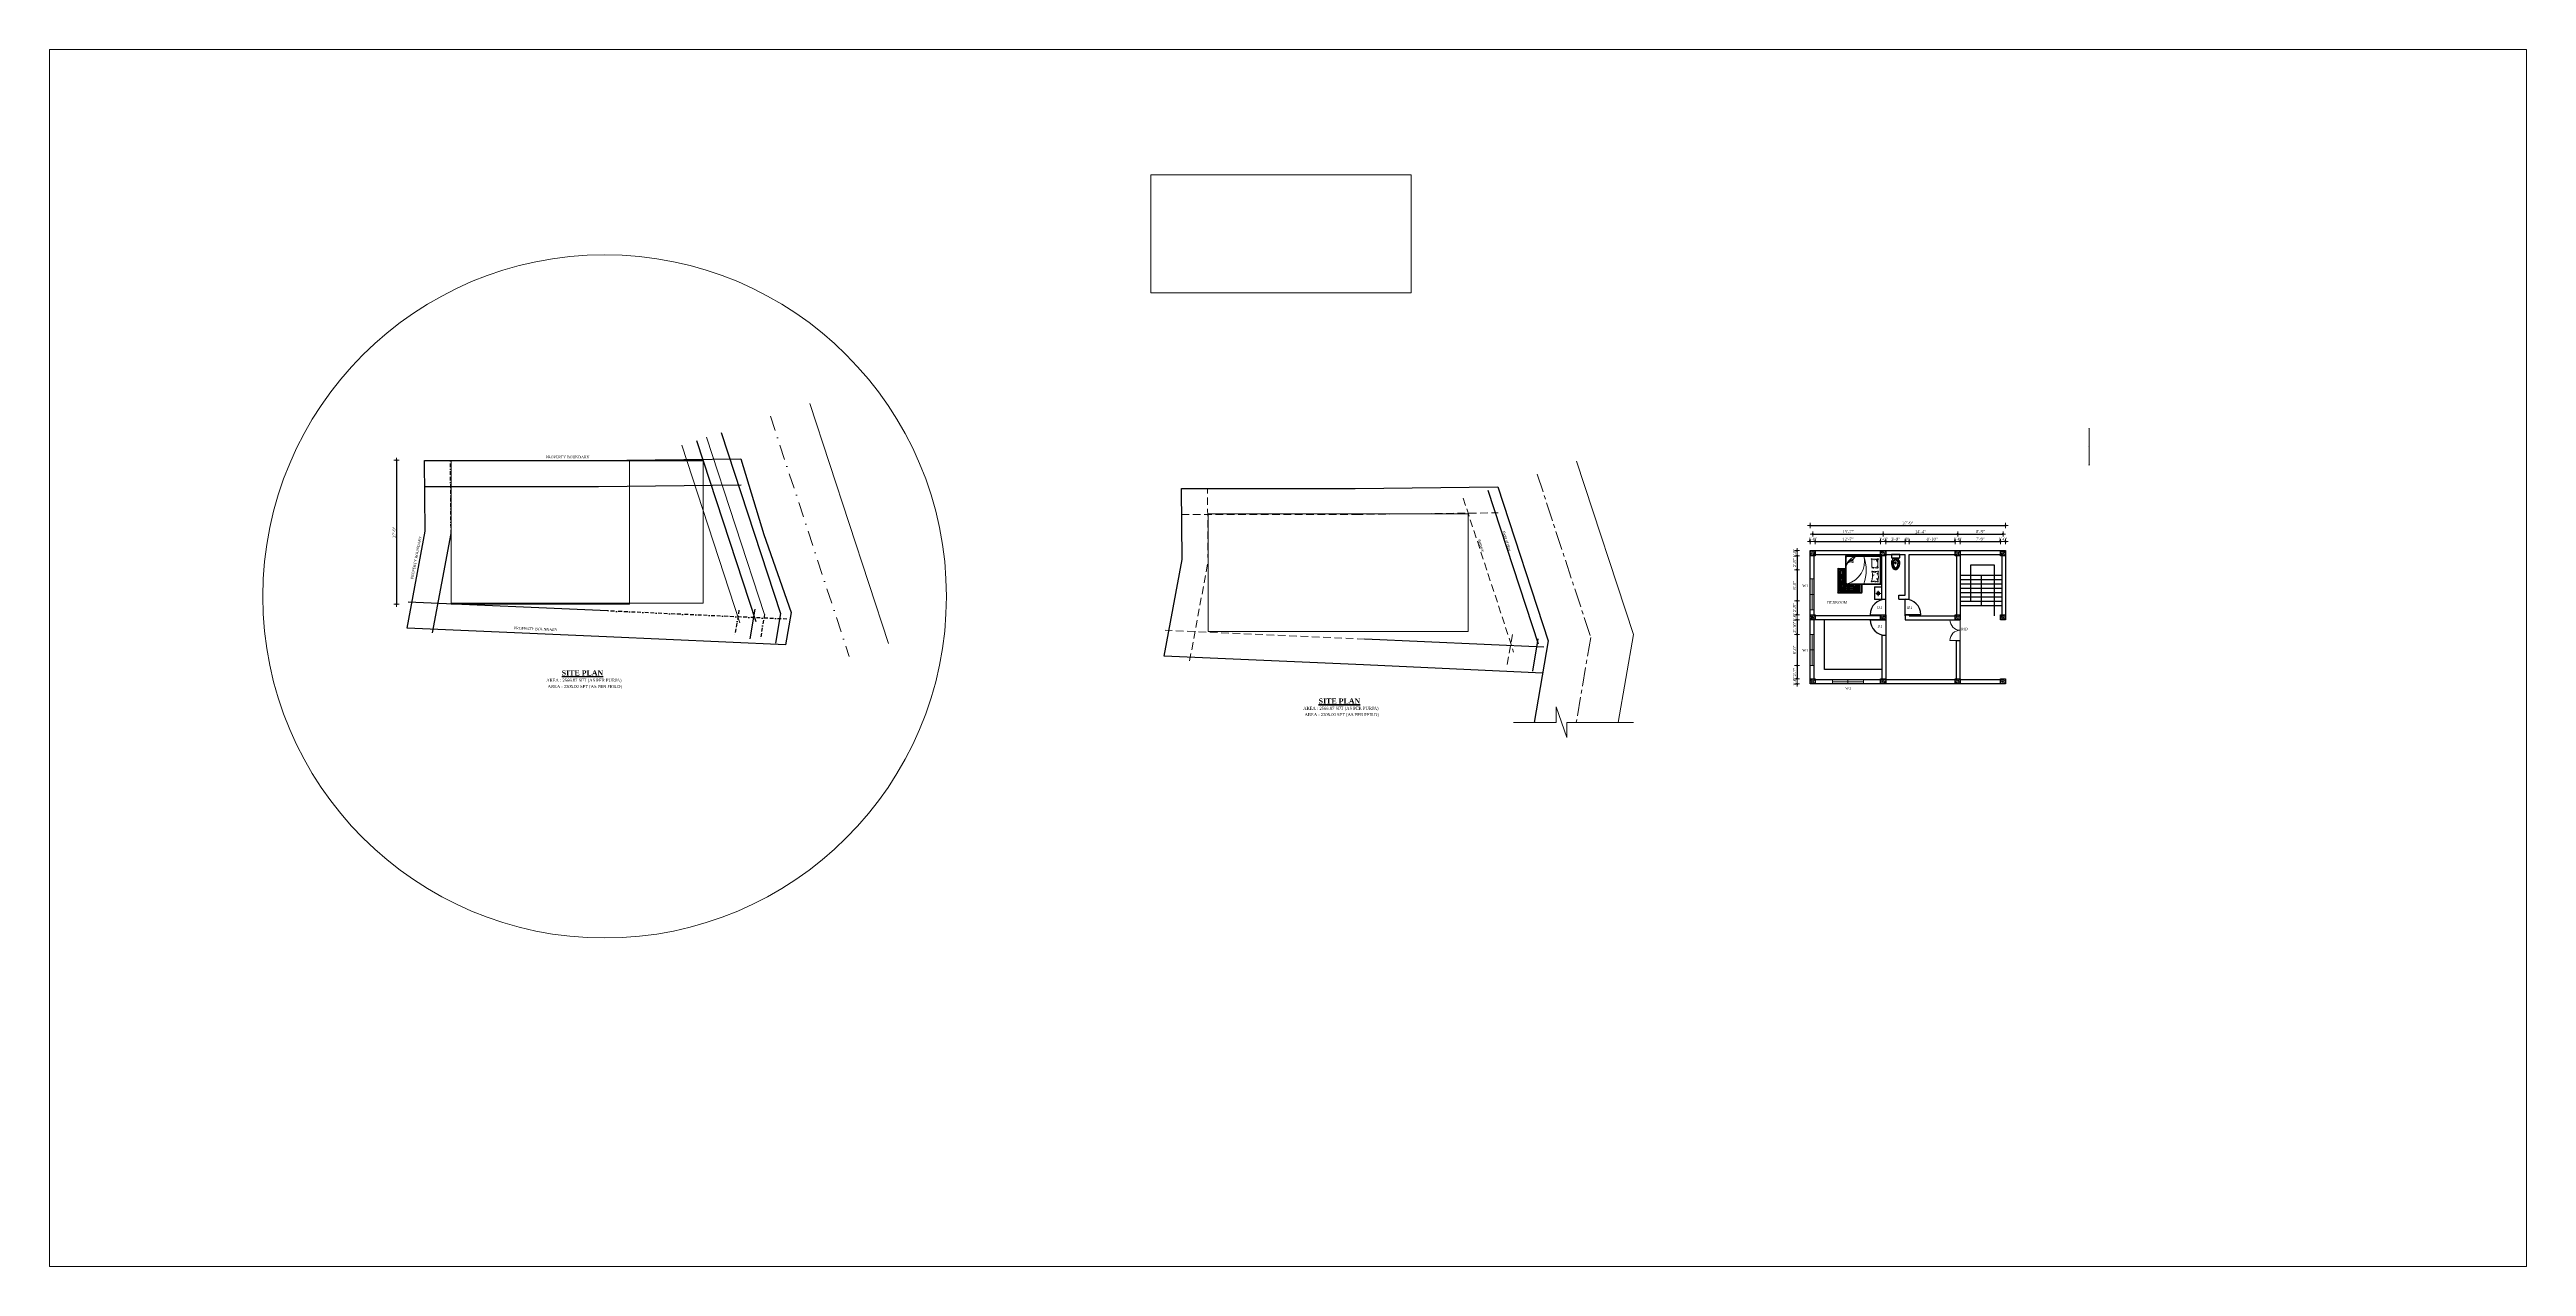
# Model space of a CAD drawing. Header units: inches. Extents: x 897 to 49934, y -34925 to -18564.
# Drawn here: x 26808 to 32542, y -28818 to -26000 of the extents above; entities that cross this region are included whole.
import ezdxf

# ---------------------------------------------------------------- set-up
doc = ezdxf.new("R2010")
doc.units = ezdxf.units.IN
doc.header["$LTSCALE"] = 35
doc.header["$MEASUREMENT"] = 0
doc.header["$PDMODE"] = 34
for name, pattern in [('BORDER2', [0.875, 0.25, -0.125, 0.25, -0.125, 0, -0.125]), ('CENTER', [2, 1.25, -0.25, 0.25, -0.25]), ('DASHDOTX2', [2, 1, -0.5, 0, -0.5]), ('DASHED', [0.75, 0.5, -0.25])]:
    doc.linetypes.add(name, pattern=pattern)
for name, color, linetype, lineweight in [('Boundary', 1, 'Continuous', 30), ('Centre', 8, 'CENTER', 5), ('HACTH', 8, 'Continuous', 13), ('Road', 3, 'Continuous', 5), ('SES-Access Road', 2, 'Continuous', 15), ('SES-CENTRE', 8, 'DASHDOTX2', 13), ('SES-DIMENSION', 142, 'Continuous', 13), ('SES-Elevation', 4, 'Continuous', 15), ('SES-Property Boundary', 2, 'Continuous', 15), ('SES-TEXT', 3, 'Continuous', 20), ('SES-TitleText', 7, 'Continuous', 40), ('SES-Wall Plan', 6, 'Continuous', 30), ('SeTBACK', 2, 'DASHED', 5)]:
    doc.layers.add(name, color=color, linetype=linetype, lineweight=lineweight)
doc.styles.add('7 INCH', font='times.ttf', dxfattribs={"height": 7})
doc.styles.add('SES-ARAIL', font='times.ttf', dxfattribs={"height": 6})
doc.styles.add('SES-Title Text', font='times.ttf', dxfattribs={"height": 10})
doc.styles.get("Standard").update_dxf_attribs({"font": 'arial.ttf'})
doc.styles.add('style1', font='arial.ttf')
doc.dimstyles.new('7 INCH', dxfattribs={"dimscale": 0, "dimtxt": 7, "dimasz": 1, "dimexe": 2, "dimexo": 9, "dimgap": 2, "dimtad": 1, "dimdec": 0, "dimzin": 3, "dimdsep": 46, "dimlunit": 4, "dimtxsty": '7 INCH', "dimblk": 'DIM', "dimcen": 3, "dimdle": 3, "dimse1": 1, "dimse2": 1, "dimclrd": 256, "dimclre": 256, "dimclrt": 7, "dimadec": 1, "dimazin": 2, "dimtfac": 1, "dimtdec": 0, "dimtix": 1, "dimtofl": 0, "dimtmove": 2, "dimatfit": 3, "dimldrblk": 'ARW', "dimfxl": 2, "dimfrac": 2, "dimtolj": 2, "dimtzin": 0, "dimarcsym": 0})
doc.dimstyles.new('ISO-25', dxfattribs={"dimtxt": 2.5, "dimasz": 2.5, "dimexe": 1.5, "dimexo": 0.625, "dimtad": 1, "dimdec": 0, "dimlunit": 4, "dimtxsty": 'Standard', "dimcen": 2.5, "dimclrd": 256, "dimclre": 256, "dimclrt": 3, "dimadec": 0, "dimazin": 0, "dimtfac": 1, "dimtdec": 0, "dimtix": 1, "dimtmove": 0, "dimatfit": 3, "dimfxl": 1.5, "dimfxlon": 1, "dimlwd": -1, "dimlwe": -1, "dimarcsym": 0})
pattern_1 = [(0, (31092.10903, -27192.612017), (0.02268, 0.02268), [0.01134, -0.03402]), (90, (31092.1147, -27192.617687), (-0.02268, 0.02268), [0.01134, -0.03402])]

# ---------------------------------------------------------------- blocks, each defined once
blk = doc.blocks.new('DIM')
at = {"layer": 'SES-DIMENSION'}
h = blk.add_hatch(color=256, dxfattribs=at)
h.paths.add_polyline_path([(0, 1.3), (0, 0), (1.3, 0, 0.414214)])
h.paths.add_polyline_path([(1.3, 0), (0, 0), (0, -1.3, 0.414214)])
h.paths.add_polyline_path([(0, 0), (-1.3, 0, 0.414214), (0, -1.3)])
h.paths.add_polyline_path([(0, 1.3, 0.414214), (-1.3, 0), (0, 0)])
for p, q in [((-6, 0), (6, 0)), ((0, 6), (0, -6))]:
    blk.add_line(p, q, dxfattribs=at)
blk.add_circle((0, 0), 1.28, dxfattribs=at)
blk = doc.blocks.new('*D832')
at = {"layer": 'Defpoints', "color": 0, "transparency": 16777216}
for p in [(27735.7, -26951), (27610.8, -27284.1), (27737, -27284.1)]:
    blk.add_point(p, dxfattribs=at)
at = {"layer": 'SES-Elevation', "lineweight": -2, "transparency": 16777216}
blk.add_line((27610.8, -26952), (27610.8, -27283.1), dxfattribs=at)
for p, rotation in [((27610.8, -26951), 90), ((27610.8, -27284.1), 270)]:
    blk.add_blockref('DIM', p, dxfattribs=dict(at, rotation=rotation))
at = {"layer": 'SES-Elevation', "color": 7, "transparency": 16777216, "insert": (27605.3, -27117.5), "char_height": 7, "attachment_point": 5, "rotation": 90, "style": '7 INCH'}
blk.add_mtext('\\A2;27\'-9"', dxfattribs=at)
blk = doc.blocks.new('ARW')
at = {"layer": 'SES-DIMENSION'}
blk.add_lwpolyline([(10, 0, 0, 6, 0), (0, 0, 0, 0, 0), (10, 0, 0, 0, 0)], format="xyseb", dxfattribs=at)
blk = doc.blocks.new('FGBDF')
at = {"layer": 'HACTH', "transparency": 33554483}
h = blk.add_hatch(dxfattribs=at)
h.set_pattern_fill('AR-CONC', color=256, scale=0.4)
h.set_pattern_definition([(50, (0, 0), (2.86904073, -0.25100854), [0.3, -3.3]), (355, (0, 0), (-0.55500533, 3.00876853), [0.24, -2.64]), (100.4514445, (0.239, -0.021), (2.31403539, 2.75775996), [0.25496077, -2.80456845]), (46.1842, (0, 0.8), (4.26896532, -0.66207712), [0.45, -4.95]), (96.635635, (0.3557, 0.745), (3.7386478, 3.8964744), [0.38244137, -4.20685504]), (351.184164, (0, 0.8), (3.7386478, 3.8964744), [0.36, -3.96]), (21, (0.4, 0.6), (2.38762821, -1.61047556), [0.3, -3.3]), (326, (0.4, 0.6), (0.97326133, 2.90060018), [0.24, -2.64]), (71.451445, (0.599, 0.4658), (3.3608895, 1.29012461), [0.25496076, -2.80456845]), (37.5, (0, 0), (0.048639421, 1.331575415), [0, -2.608, 0, -2.68, 0, -2.65]), (7.5, (0, 0), (1.05227815, 1.577646848), [0, -1.528, 0, -2.548, 0, -1.01]), (327.5, (-0.892, 0), (2.135289745, -0.090219487), [0, -1, 0, -3.12, 0, -4.14]), (317.5, (-1.292, 0), (2.33274468, 0.40041993), [0, -1.3, 0, -2.072, 0, -2.94])])
h.paths.add_polyline_path([(42228, -19292.5), (42216, -19292.5), (42216, -19304.5), (42228, -19304.5)])
at = {"layer": 'SES-Wall Plan'}
blk.add_lwpolyline([(42216, -19292.5), (42228, -19292.5), (42228, -19304.5), (42216, -19304.5), (42216, -19292.5)], dxfattribs=at)
blk = doc.blocks.new('aragzv')
at = {"layer": 'SES-Access Road'}
for points in [[(31362, -27313.5), (31362, -27337.5), (31386, -27337.5)], [(31410, -27313.5), (31410, -27337.5), (31386, -27337.5)]]:
    blk.add_lwpolyline(points, dxfattribs=at)
for centre, start, end in [((31362, -27337.5), 0, 90), ((31410, -27337.5), 90, 180)]:
    blk.add_arc(centre, 24, start, end, dxfattribs=at)
blk = doc.blocks.new('zfhg')
at = {"layer": 'SES-Access Road'}
for p, q in [((30892.2, -27204.5), (30883.2, -27204.5)), ((30887.7, -27204.5), (30887.7, -27276.5)), ((30892.2, -27240.5), (30883.2, -27240.5)), ((30892.2, -27276.5), (30883.2, -27276.5))]:
    blk.add_line(p, q, dxfattribs=at)
blk = doc.blocks.new('унитаз')
for p, q in [((364, 184), (58, 184)), ((241, 445), (181, 445)), ((181, 445), (181, 365)), ((241, 365), (181, 365)), ((241, 445), (241, 365))]:
    blk.add_line(p, q)
blk.add_lwpolyline([(364, 160), (364, 260, 0.1920736), (422, 405, 0.0603579), (404, 547, 0.0737949), (360, 656, 0.1068677), (285, 737, 0.1534777), (211, 760, 0.1534777), (137, 737, 0.1068677), (62, 656, 0.0737949), (17, 547, 0.0603579), (0, 405, 0.1920736), (58, 260), (58, 160)], format="xyb")
blk.add_lwpolyline([(422, 160), (0, 160), (0, 0), (422, 0)], close=True)
for centre, radius, start, end in [((596, 405), 538, 166.18375, 180), ((211, 405), 153, 180, 0), ((406, 452), 342, 149.30182, 166.18375), ((596, 405), 508, 166.18375, 180), ((211, 405), 123, 180, 0), ((406, 452), 312, 149.30182, 166.18375), ((286, 523), 203, 124.90216, 149.30182), ((286, 523), 173, 124.90216, 149.30182), ((211, 631), 71.6, 90, 124.90216), ((211, 631), 41.6, 90, 124.90216), ((211, 631), 71.6, 55.09784, 90), ((211, 631), 41.6, 55.09784, 90), ((136, 523), 173, 30.69818, 55.09784), ((136, 523), 203, 30.69818, 55.09784), ((16, 452), 312, 13.81625, 30.69818), ((16, 452), 342, 13.81625, 30.69818), ((-174, 405), 508, 0, 13.81625), ((-174, 405), 538, 0, 13.81625)]:
    blk.add_arc(centre, radius, start, end)
blk = doc.blocks.new('vazg')
at = {"layer": 'SES-Access Road'}
h = blk.add_hatch(dxfattribs=at)
h.set_pattern_fill('HEX', color=256, scale=0.04536, style=0)
h.set_pattern_definition([(180, (31160.051672, -27203.326795), (0, -0.009820728), [0.00567, -0.01134]), (300, (31160.051672, -27203.326795), (0.008505, 0.004910364), [0.00567, -0.01134]), (240, (31160.046002, -27203.326795), (0.008505, -0.004910364), [0.00567, -0.01134])])
edge = h.paths.add_edge_path()
edge.add_arc((31146.32, -27200.86), 0.0945, 334.7059, 351.7535, ccw=False)
edge.add_arc((31146.25, -27200.7), 0.248, 290.2997, 307.7385, ccw=False)
edge.add_arc((31146.35, -27200.96), 0.0278, 122.9498, 229.099)
edge.add_arc((31146.35, -27200.92), 0.0663, 254.3738, 329.9117)
edge.add_arc((31146.36, -27200.91), 0.0624, 320.6541, 396.833)
h = blk.add_hatch(dxfattribs=at)
h.set_pattern_fill('HEX', color=256, scale=0.04536, style=0)
h.set_pattern_definition([(0, (31132.879689, -27198.749417), (0, 0.009820728), [0.00567, -0.01134]), (120, (31132.879689, -27198.749417), (-0.008505, -0.004910364), [0.00567, -0.01134]), (60, (31132.885359, -27198.749417), (-0.008505, 0.004910364), [0.00567, -0.01134])])
edge = h.paths.add_edge_path()
edge.add_arc((31146.62, -27201.22), 0.0945, 154.7059, 171.7535, ccw=False)
edge.add_arc((31146.68, -27201.37), 0.248, 110.2997, 127.7385, ccw=False)
edge.add_arc((31146.58, -27201.12), 0.0278, 302.9498, 409.099)
edge.add_arc((31146.58, -27201.16), 0.0663, 74.3738, 149.9117)
edge.add_arc((31146.57, -27201.16), 0.0624, 140.6541, 216.833)
h = blk.add_hatch(dxfattribs=at)
h.set_pattern_fill('HEX', color=256, scale=0.04536, style=0)
h.set_pattern_definition([(180, (31159.332509, -27204.033115), (0, -0.009820728), [0.00567, -0.01134]), (300, (31159.332509, -27204.033115), (0.008505, 0.004910364), [0.00567, -0.01134]), (240, (31159.326839, -27204.033115), (0.008505, -0.004910364), [0.00567, -0.01134])])
edge = h.paths.add_edge_path()
edge.add_arc((31145.53, -27201.41), 0.248, 290.2997, 300.0824, ccw=False)
edge.add_arc((31145.63, -27201.67), 0.0278, 122.9498, 229.099)
edge.add_arc((31145.63, -27201.62), 0.0663, 254.3738, 329.9117)
edge.add_arc((31145.64, -27201.62), 0.0624, 320.6541, 352.729)
h = blk.add_hatch(dxfattribs=at)
h.set_pattern_fill('HEX', color=256, scale=0.04536, style=0)
h.set_pattern_definition([(0, (31132.160526, -27199.455738), (0, 0.009820728), [0.00567, -0.01134]), (120, (31132.160526, -27199.455738), (-0.008505, -0.004910364), [0.00567, -0.01134]), (60, (31132.166196, -27199.455738), (-0.008505, 0.004910364), [0.00567, -0.01134])])
edge = h.paths.add_edge_path()
edge.add_arc((31145.9, -27201.92), 0.0945, 154.7059, 171.7535, ccw=False)
edge.add_arc((31145.96, -27202.08), 0.248, 110.2997, 127.7385, ccw=False)
edge.add_arc((31145.86, -27201.82), 0.0278, 302.9498, 409.099)
edge.add_arc((31145.86, -27201.86), 0.0663, 74.3738, 149.9117)
edge.add_arc((31145.85, -27201.87), 0.0624, 140.6541, 216.833)
h = blk.add_hatch(dxfattribs=at)
h.set_pattern_fill('HEX', color=256, scale=0.04536, style=0)
h.set_pattern_definition([(180, (31159.692091, -27204.033115), (0, -0.009820728), [0.00567, -0.01134]), (300, (31159.692091, -27204.033115), (0.008505, 0.004910364), [0.00567, -0.01134]), (240, (31159.686421, -27204.033115), (0.008505, -0.004910364), [0.00567, -0.01134])])
edge = h.paths.add_edge_path()
edge.add_arc((31145.89, -27201.41), 0.248, 290.2997, 300.0824, ccw=False)
edge.add_arc((31145.99, -27201.67), 0.0278, 122.9498, 229.099)
edge.add_arc((31145.99, -27201.62), 0.0663, 254.3738, 329.9117)
edge.add_arc((31146, -27201.62), 0.0624, 320.6541, 352.729)
h = blk.add_hatch(dxfattribs=at)
h.set_pattern_fill('HEX', color=256, scale=0.04536, style=0)
h.set_pattern_definition([(0, (31132.520107, -27199.455738), (0, 0.009820728), [0.00567, -0.01134]), (120, (31132.520107, -27199.455738), (-0.008505, -0.004910364), [0.00567, -0.01134]), (60, (31132.525777, -27199.455738), (-0.008505, 0.004910364), [0.00567, -0.01134])])
edge = h.paths.add_edge_path()
edge.add_arc((31146.26, -27201.92), 0.0945, 154.7059, 171.7535, ccw=False)
edge.add_arc((31146.32, -27202.08), 0.248, 110.2997, 127.7385, ccw=False)
edge.add_arc((31146.22, -27201.82), 0.0278, 302.9498, 409.099)
edge.add_arc((31146.22, -27201.86), 0.0663, 74.3738, 149.9117)
edge.add_arc((31146.21, -27201.87), 0.0624, 140.6541, 216.833)
h = blk.add_hatch(dxfattribs=at)
h.set_pattern_fill('CROSS', color=256, scale=0.09072, style=0)
h.set_pattern_definition(pattern_1)
h.paths.add_polyline_path([(31146.39, -27201.73, -0.327119), (31146.29, -27201.7), (31146.29, -27201.92), (31146.47, -27201.92, -0.306466), (31146.54, -27201.76, -0.322476), (31146.64, -27201.78), (31146.64, -27201.57), (31146.47, -27201.57, -0.306466)])
h = blk.add_hatch(dxfattribs=at)
h.set_pattern_fill('CROSS', color=256, scale=0.09072, style=0)
h.set_pattern_definition(pattern_1)
h.paths.add_polyline_path([(31146.57, -27201.89, 0.384025), (31146.56, -27201.92), (31146.64, -27201.92), (31146.64, -27201.85, -0.227432)])
h.paths.add_polyline_path([(31146.36, -27201.6, 0.232118), (31146.29, -27201.64), (31146.29, -27201.92), (31146.64, -27201.92), (31146.64, -27201.57), (31146.37, -27201.57, -0.384025)])
h = blk.add_hatch(dxfattribs=at)
h.set_pattern_fill('HEX', color=256, scale=0.04536, style=0)
h.set_pattern_definition([(180, (31160.051672, -27203.679955), (0, -0.009820728), [0.00567, -0.01134]), (300, (31160.051672, -27203.679955), (0.008505, 0.004910364), [0.00567, -0.01134]), (240, (31160.046002, -27203.679955), (0.008505, -0.004910364), [0.00567, -0.01134])])
edge = h.paths.add_edge_path()
edge.add_arc((31146.32, -27201.21), 0.0945, 334.7059, 351.7535, ccw=False)
edge.add_arc((31146.25, -27201.06), 0.248, 290.2997, 307.7385, ccw=False)
edge.add_arc((31146.35, -27201.31), 0.0278, 122.9498, 229.099)
edge.add_arc((31146.35, -27201.27), 0.0663, 254.3738, 329.9117)
edge.add_arc((31146.36, -27201.26), 0.0624, 320.6541, 396.833)
h = blk.add_hatch(dxfattribs=at)
h.set_pattern_fill('HEX', color=256, scale=0.04536, style=0)
h.set_pattern_definition([(180, (31160.051672, -27204.033115), (0, -0.009820728), [0.00567, -0.01134]), (300, (31160.051672, -27204.033115), (0.008505, 0.004910364), [0.00567, -0.01134]), (240, (31160.046002, -27204.033115), (0.008505, -0.004910364), [0.00567, -0.01134])])
edge = h.paths.add_edge_path()
edge.add_arc((31146.32, -27201.57), 0.0945, 334.7059, 351.7535, ccw=False)
edge.add_arc((31146.25, -27201.41), 0.248, 290.2997, 307.7385, ccw=False)
edge.add_arc((31146.35, -27201.67), 0.0278, 122.9498, 229.099)
edge.add_arc((31146.35, -27201.62), 0.0663, 254.3738, 329.9117)
edge.add_arc((31146.36, -27201.62), 0.0624, 320.6541, 396.833)
h = blk.add_hatch(dxfattribs=at)
h.set_pattern_fill('HEX', color=256, scale=0.04536, style=0)
h.set_pattern_definition([(0, (31132.879689, -27199.102577), (0, 0.009820728), [0.00567, -0.01134]), (120, (31132.879689, -27199.102577), (-0.008505, -0.004910364), [0.00567, -0.01134]), (60, (31132.885359, -27199.102577), (-0.008505, 0.004910364), [0.00567, -0.01134])])
edge = h.paths.add_edge_path()
edge.add_arc((31146.62, -27201.57), 0.0945, 154.7059, 171.7535, ccw=False)
edge.add_arc((31146.68, -27201.72), 0.248, 110.2997, 127.7385, ccw=False)
edge.add_arc((31146.58, -27201.47), 0.0278, 302.9498, 409.099)
edge.add_arc((31146.58, -27201.51), 0.0663, 74.3738, 149.9117)
edge.add_arc((31146.57, -27201.52), 0.0624, 140.6541, 216.833)
h = blk.add_hatch(dxfattribs=at)
h.set_pattern_fill('HEX', color=256, scale=0.04536, style=0)
h.set_pattern_definition([(0, (31132.879689, -27199.455738), (0, 0.009820728), [0.00567, -0.01134]), (120, (31132.879689, -27199.455738), (-0.008505, -0.004910364), [0.00567, -0.01134]), (60, (31132.885359, -27199.455738), (-0.008505, 0.004910364), [0.00567, -0.01134])])
edge = h.paths.add_edge_path()
edge.add_arc((31146.62, -27201.92), 0.0945, 154.7059, 171.7535, ccw=False)
edge.add_arc((31146.68, -27202.08), 0.248, 110.2997, 127.7385, ccw=False)
edge.add_arc((31146.58, -27201.82), 0.0278, 302.9498, 409.099)
edge.add_arc((31146.58, -27201.86), 0.0663, 74.3738, 149.9117)
edge.add_arc((31146.57, -27201.87), 0.0624, 140.6541, 216.833)
for p, q in [((31144.71, -27199.6), (31147.15, -27199.6)), ((31144.74, -27199.66), (31146.28, -27199.66)), ((31146.28, -27199.7), (31144.74, -27199.7)), ((31146.96, -27199.8), (31146.67, -27199.8)), ((31146.81, -27199.94), (31146.81, -27199.66)), ((31146.31, -27200.89), (31146.33, -27200.89)), ((31146.31, -27201.02), (31146.32, -27201.02)), ((31146.31, -27201.07), (31146.33, -27201.07)), ((31146.31, -27201.11), (31146.33, -27201.11)), ((31146.31, -27201.16), (31146.33, -27201.16)), ((31146.31, -27201.2), (31146.33, -27201.2)), ((31146.32, -27200.76), (31146.32, -27200.69)), ((31146.32, -27200.89), (31146.32, -27200.88)), ((31146.32, -27201.03), (31146.32, -27201.02)), ((31146.32, -27201.07), (31146.32, -27201.06)), ((31146.32, -27201.12), (31146.32, -27201.11)), ((31146.32, -27201.16), (31146.32, -27201.15)), ((31146.32, -27201.21), (31146.32, -27201.2)), ((31146.33, -27200.76), (31146.34, -27200.69)), ((31146.34, -27200.86), (31146.35, -27200.86)), ((31146.34, -27200.87), (31146.34, -27200.86)), ((31146.34, -27201.05), (31146.34, -27201.04)), ((31146.34, -27201.05), (31146.35, -27201.05)), ((31146.34, -27201.09), (31146.35, -27201.09)), ((31146.34, -27201.1), (31146.34, -27201.09)), ((31146.34, -27201.14), (31146.34, -27201.13)), ((31146.34, -27201.14), (31146.35, -27201.14)), ((31146.34, -27201.19), (31146.34, -27201.18)), ((31146.34, -27201.18), (31146.35, -27201.18)), ((31146.36, -27200.76), (31146.36, -27200.69)), ((31146.36, -27200.89), (31146.36, -27200.89)), ((31146.36, -27201.07), (31146.37, -27201.07)), ((31146.36, -27201.11), (31146.37, -27201.11)), ((31146.36, -27201.16), (31146.37, -27201.16)), ((31146.36, -27201.2), (31146.37, -27201.2)), ((31146.37, -27200.88), (31146.37, -27200.88)), ((31146.37, -27201.07), (31146.37, -27201.06)), ((31146.37, -27201.12), (31146.37, -27201.11)), ((31146.37, -27201.16), (31146.37, -27201.15)), ((31146.37, -27201.21), (31146.37, -27201.2)), ((31146.38, -27200.76), (31146.38, -27200.69)), ((31146.38, -27200.76), (31146.39, -27200.69)), ((31146.38, -27201.05), (31146.39, -27201.05)), ((31146.38, -27201.09), (31146.39, -27201.09)), ((31146.38, -27201.14), (31146.39, -27201.14)), ((31146.38, -27201.18), (31146.39, -27201.18)), ((31146.39, -27201.05), (31146.39, -27201.04)), ((31146.39, -27201.1), (31146.39, -27201.09)), ((31146.39, -27201.14), (31146.39, -27201.13)), ((31146.39, -27201.19), (31146.39, -27201.18)), ((31146.4, -27201.02), (31146.42, -27201.02)), ((31146.4, -27201.07), (31146.42, -27201.07)), ((31146.4, -27201.11), (31146.42, -27201.11)), ((31146.4, -27201.16), (31146.42, -27201.16)), ((31146.4, -27201.2), (31146.42, -27201.2)), ((31146.41, -27200.76), (31146.42, -27200.69)), ((31146.41, -27200.76), (31146.41, -27200.69)), ((31146.41, -27201.03), (31146.41, -27201.02)), ((31146.41, -27201.07), (31146.41, -27201.06)), ((31146.41, -27201.12), (31146.41, -27201.11)), ((31146.41, -27201.16), (31146.41, -27201.15)), ((31146.41, -27201.21), (31146.41, -27201.2)), ((31146.43, -27200.76), (31146.43, -27200.69)), ((31146.43, -27201.01), (31146.43, -27200.99)), ((31146.43, -27201), (31146.44, -27201)), ((31146.43, -27201.05), (31146.43, -27201.04)), ((31146.43, -27201.05), (31146.44, -27201.05)), ((31146.43, -27201.09), (31146.44, -27201.09)), ((31146.43, -27201.1), (31146.43, -27201.09)), ((31146.43, -27201.14), (31146.43, -27201.13)), ((31146.43, -27201.14), (31146.44, -27201.14)), ((31146.43, -27201.19), (31146.43, -27201.18)), ((31146.43, -27201.18), (31146.44, -27201.18)), ((31146.45, -27200.76), (31146.45, -27200.69)), ((31146.45, -27200.98), (31146.46, -27200.98)), ((31146.45, -27201.02), (31146.46, -27201.02)), ((31146.45, -27201.07), (31146.46, -27201.07)), ((31146.45, -27201.11), (31146.46, -27201.11)), ((31146.45, -27201.16), (31146.46, -27201.16)), ((31146.45, -27201.2), (31146.46, -27201.2)), ((31146.46, -27200.98), (31146.46, -27200.97)), ((31146.46, -27201.03), (31146.46, -27201.02)), ((31146.46, -27201.07), (31146.46, -27201.06)), ((31146.46, -27201.12), (31146.46, -27201.11)), ((31146.46, -27201.16), (31146.46, -27201.15)), ((31146.46, -27201.21), (31146.46, -27201.2)), ((31146.47, -27200.86), (31146.48, -27200.86)), ((31146.47, -27200.91), (31146.48, -27200.91)), ((31146.47, -27200.96), (31146.48, -27200.96)), ((31146.47, -27201), (31146.48, -27201)), ((31146.47, -27201.05), (31146.48, -27201.05)), ((31146.47, -27201.09), (31146.48, -27201.09)), ((31146.48, -27200.76), (31146.48, -27200.69)), ((31146.48, -27200.87), (31146.48, -27200.86)), ((31146.48, -27200.92), (31146.48, -27200.9)), ((31146.48, -27200.96), (31146.48, -27200.95)), ((31146.48, -27201.01), (31146.48, -27200.99)), ((31146.48, -27201.05), (31146.48, -27201.04)), ((31146.48, -27201.1), (31146.48, -27201.09)), ((31146.48, -27201.22), (31146.48, -27201.21)), ((31146.49, -27200.76), (31146.49, -27200.69)), ((31146.5, -27200.89), (31146.5, -27200.88)), ((31146.5, -27200.89), (31146.51, -27200.89)), ((31146.5, -27200.94), (31146.5, -27200.93)), ((31146.5, -27200.93), (31146.51, -27200.93)), ((31146.5, -27200.98), (31146.5, -27200.97)), ((31146.5, -27200.98), (31146.51, -27200.98)), ((31146.5, -27201.02), (31146.51, -27201.02)), ((31146.5, -27201.03), (31146.5, -27201.02)), ((31146.5, -27201.07), (31146.5, -27201.06)), ((31146.5, -27201.07), (31146.51, -27201.07)), ((31146.52, -27200.76), (31146.51, -27200.69)), ((31146.52, -27200.86), (31146.53, -27200.86)), ((31146.52, -27200.87), (31146.52, -27200.86)), ((31146.52, -27200.92), (31146.52, -27200.9)), ((31146.52, -27200.91), (31146.53, -27200.91)), ((31146.52, -27200.96), (31146.52, -27200.95)), ((31146.52, -27200.96), (31146.53, -27200.96)), ((31146.52, -27201.01), (31146.52, -27200.99)), ((31146.52, -27201), (31146.53, -27201)), ((31146.52, -27201.05), (31146.52, -27201.04)), ((31146.52, -27201.05), (31146.53, -27201.05)), ((31146.52, -27201.22), (31146.52, -27201.21)), ((31146.53, -27200.76), (31146.53, -27200.69)), ((31146.54, -27200.76), (31146.55, -27200.69)), ((31146.54, -27200.89), (31146.55, -27200.89)), ((31146.54, -27200.93), (31146.55, -27200.93)), ((31146.54, -27200.98), (31146.55, -27200.98)), ((31146.54, -27201.02), (31146.55, -27201.02)), ((31146.55, -27200.76), (31146.56, -27200.69)), ((31146.55, -27200.89), (31146.55, -27200.88)), ((31146.55, -27200.94), (31146.55, -27200.93)), ((31146.55, -27200.98), (31146.55, -27200.97)), ((31146.55, -27201.03), (31146.55, -27201.02)), ((31146.56, -27200.76), (31146.56, -27200.69)), ((31146.56, -27200.86), (31146.58, -27200.86)), ((31146.56, -27200.91), (31146.58, -27200.91)), ((31146.56, -27200.96), (31146.58, -27200.96)), ((31146.56, -27201), (31146.58, -27201)), ((31146.58, -27200.76), (31146.57, -27200.69)), ((31146.57, -27200.87), (31146.57, -27200.86)), ((31146.57, -27200.92), (31146.57, -27200.9)), ((31146.57, -27200.96), (31146.57, -27200.95)), ((31146.57, -27201.01), (31146.57, -27200.99)), ((31146.57, -27201.04), (31146.57, -27201.04)), ((31146.57, -27201.22), (31146.57, -27201.21)), ((31146.59, -27200.89), (31146.59, -27200.88)), ((31146.59, -27200.89), (31146.6, -27200.89)), ((31146.59, -27200.94), (31146.59, -27200.93)), ((31146.59, -27200.93), (31146.6, -27200.93)), ((31146.59, -27200.98), (31146.59, -27200.97)), ((31146.59, -27200.98), (31146.6, -27200.98)), ((31146.59, -27201.02), (31146.6, -27201.02)), ((31146.59, -27201.03), (31146.59, -27201.02)), ((31146.59, -27201.2), (31146.6, -27201.2)), ((31146.59, -27201.21), (31146.59, -27201.2)), ((31146.6, -27200.76), (31146.6, -27200.69)), ((31146.62, -27200.76), (31146.61, -27200.69)), ((31146.61, -27200.87), (31146.61, -27200.86)), ((31146.61, -27200.86), (31146.62, -27200.86)), ((31146.61, -27200.92), (31146.61, -27200.9)), ((31146.61, -27200.91), (31146.62, -27200.91)), ((31146.61, -27200.96), (31146.61, -27200.95)), ((31146.61, -27200.96), (31146.62, -27200.96)), ((31146.61, -27201.01), (31146.61, -27200.99)), ((31146.61, -27201), (31146.62, -27201)), ((31146.61, -27201.05), (31146.61, -27201.04)), ((31146.61, -27201.05), (31146.62, -27201.05)), ((31146.61, -27201.19), (31146.61, -27201.18)), ((31146.61, -27201.18), (31146.62, -27201.18)), ((31146.61, -27201.22), (31146.61, -27201.21)), ((31146.63, -27200.76), (31146.63, -27200.69)), ((31146.63, -27200.89), (31146.64, -27200.89)), ((31146.63, -27200.93), (31146.64, -27200.93)), ((31146.63, -27200.98), (31146.64, -27200.98)), ((31146.63, -27201.02), (31146.64, -27201.02)), ((31146.63, -27201.2), (31146.64, -27201.2)), ((31146.64, -27200.76), (31146.64, -27200.69)), ((31146.64, -27200.89), (31146.64, -27200.88)), ((31146.64, -27200.94), (31146.64, -27200.93)), ((31146.64, -27200.98), (31146.64, -27200.97)), ((31146.64, -27201.03), (31146.64, -27201.02)), ((31146.64, -27201.07), (31146.64, -27201.06)), ((31146.64, -27201.07), (31146.64, -27201.07)), ((31146.64, -27201.16), (31146.64, -27201.16)), ((31146.64, -27201.16), (31146.64, -27201.16)), ((31146.64, -27201.21), (31146.64, -27201.2)), ((31146.66, -27200.76), (31146.65, -27200.69)), ((31146.68, -27200.76), (31146.68, -27200.69)), ((31146.7, -27200.76), (31146.7, -27200.69)), ((31146.71, -27200.76), (31146.71, -27200.69)), ((31146.73, -27200.76), (31146.72, -27200.69)), ((31146.74, -27200.76), (31146.75, -27200.69)), ((31146.74, -27200.76), (31146.81, -27200.75)), ((31146.74, -27200.77), (31146.81, -27200.76)), ((31146.74, -27200.79), (31146.81, -27200.78)), ((31146.74, -27200.8), (31146.81, -27200.8)), ((31146.74, -27200.8), (31146.81, -27200.81)), ((31146.74, -27200.82), (31146.81, -27200.82)), ((31146.74, -27200.84), (31146.81, -27200.83)), ((31146.74, -27200.85), (31146.81, -27200.86)), ((31146.74, -27200.85), (31146.81, -27200.85)), ((31146.74, -27200.87), (31146.81, -27200.87)), ((31146.74, -27200.87), (31146.81, -27200.88)), ((31146.74, -27200.88), (31146.82, -27200.88)), ((31146.74, -27200.88), (31146.81, -27200.89)), ((31146.74, -27200.89), (31146.81, -27200.89)), ((31146.74, -27200.91), (31146.81, -27200.9)), ((31146.74, -27200.92), (31146.81, -27200.93)), ((31146.74, -27200.92), (31146.81, -27200.92)), ((31146.74, -27200.95), (31146.81, -27200.94)), ((31146.74, -27200.96), (31146.81, -27200.97)), ((31146.74, -27200.97), (31146.81, -27200.97)), ((31146.74, -27201), (31146.81, -27201.01)), ((31146.74, -27201), (31146.81, -27201)), ((31146.74, -27201.03), (31146.81, -27201.02)), ((31146.74, -27201.05), (31146.81, -27201.05)), ((31146.74, -27201.07), (31146.81, -27201.07)), ((31146.74, -27201.12), (31146.81, -27201.11)), ((31146.74, -27201.13), (31146.82, -27201.12)), ((31146.74, -27201.15), (31146.82, -27201.15)), ((31146.74, -27201.15), (31146.81, -27201.16)), ((31146.74, -27201.18), (31146.81, -27201.17)), ((31146.74, -27201.19), (31146.81, -27201.19)), ((31146.74, -27201.2), (31146.82, -27201.21)), ((31146.75, -27200.75), (31146.79, -27200.7)), ((31146.75, -27200.76), (31146.81, -27200.72)), ((31145.47, -27201.64), (31145.39, -27201.65)), ((31145.47, -27201.65), (31145.39, -27201.66)), ((31145.47, -27201.7), (31145.39, -27201.71)), ((31145.47, -27201.73), (31145.39, -27201.73)), ((31145.47, -27201.74), (31145.39, -27201.74)), ((31145.46, -27201.8), (31145.39, -27201.8)), ((31145.45, -27201.82), (31145.39, -27201.83)), ((31145.47, -27201.65), (31145.4, -27201.65)), ((31145.47, -27201.66), (31145.4, -27201.66)), ((31145.47, -27201.68), (31145.4, -27201.67)), ((31145.47, -27201.7), (31145.4, -27201.7)), ((31145.47, -27201.74), (31145.4, -27201.74)), ((31145.47, -27201.75), (31145.4, -27201.75)), ((31145.47, -27201.77), (31145.4, -27201.76)), ((31145.45, -27201.83), (31145.4, -27201.83)), ((31145.47, -27201.85), (31145.4, -27201.85)), ((31145.47, -27201.87), (31145.4, -27201.88)), ((31145.47, -27201.9), (31145.4, -27201.9)), ((31145.47, -27201.95), (31145.4, -27201.94)), ((31145.47, -27201.95), (31145.4, -27201.95)), ((31145.45, -27201.98), (31145.4, -27201.98)), ((31145.46, -27202), (31145.4, -27202.01)), ((31145.47, -27202.02), (31145.4, -27202.03)), ((31145.46, -27202.03), (31145.4, -27202.06)), ((31145.46, -27202.03), (31145.42, -27202.08)), ((31145.47, -27202.02), (31145.46, -27202.09)), ((31145.49, -27202.02), (31145.5, -27202.09)), ((31145.52, -27202.02), (31145.52, -27202.09)), ((31145.55, -27202.02), (31145.55, -27202.09)), ((31145.57, -27201.75), (31145.58, -27201.75)), ((31145.57, -27201.8), (31145.58, -27201.8)), ((31145.57, -27201.84), (31145.58, -27201.84)), ((31145.57, -27201.89), (31145.58, -27201.89)), ((31145.58, -27201.76), (31145.58, -27201.75)), ((31145.58, -27201.8), (31145.58, -27201.79)), ((31145.58, -27201.85), (31145.58, -27201.84)), ((31145.58, -27201.89), (31145.58, -27201.88)), ((31145.58, -27202.02), (31145.58, -27202.09)), ((31145.59, -27202.02), (31145.6, -27202.09)), ((31145.6, -27201.73), (31145.6, -27201.73)), ((31145.6, -27201.74), (31145.6, -27201.73)), ((31145.6, -27201.77), (31145.61, -27201.77)), ((31145.6, -27201.78), (31145.6, -27201.77)), ((31145.6, -27201.83), (31145.6, -27201.81)), ((31145.6, -27201.82), (31145.61, -27201.82)), ((31145.6, -27201.87), (31145.6, -27201.86)), ((31145.6, -27201.87), (31145.61, -27201.87)), ((31145.6, -27201.91), (31145.61, -27201.91)), ((31145.6, -27201.92), (31145.6, -27201.91)), ((31145.62, -27201.75), (31145.63, -27201.75)), ((31145.62, -27201.76), (31145.62, -27201.75)), ((31145.62, -27201.8), (31145.62, -27201.79)), ((31145.62, -27201.8), (31145.63, -27201.8)), ((31145.62, -27201.84), (31145.63, -27201.84)), ((31145.62, -27201.85), (31145.62, -27201.84)), ((31145.62, -27201.89), (31145.62, -27201.88)), ((31145.62, -27201.89), (31145.63, -27201.89)), ((31145.62, -27202.02), (31145.62, -27202.09)), ((31145.64, -27201.77), (31145.65, -27201.77)), ((31145.64, -27201.82), (31145.65, -27201.82)), ((31145.64, -27201.87), (31145.65, -27201.87)), ((31145.64, -27201.91), (31145.65, -27201.91)), ((31145.65, -27201.78), (31145.65, -27201.77)), ((31145.65, -27201.83), (31145.65, -27201.81)), ((31145.65, -27201.87), (31145.65, -27201.86)), ((31145.65, -27201.92), (31145.65, -27201.91)), ((31145.65, -27202.02), (31145.65, -27202.09)), ((31145.66, -27201.75), (31145.67, -27201.75)), ((31145.66, -27201.8), (31145.67, -27201.8)), ((31145.66, -27201.84), (31145.67, -27201.84)), ((31145.66, -27201.89), (31145.67, -27201.89)), ((31145.67, -27201.76), (31145.67, -27201.75)), ((31145.67, -27201.8), (31145.67, -27201.79)), ((31145.67, -27201.85), (31145.67, -27201.84)), ((31145.67, -27201.89), (31145.67, -27201.88)), ((31145.67, -27202.02), (31145.67, -27202.09)), ((31145.69, -27201.74), (31145.69, -27201.72)), ((31145.69, -27201.73), (31145.7, -27201.73)), ((31145.69, -27201.78), (31145.69, -27201.77)), ((31145.69, -27201.77), (31145.7, -27201.77)), ((31145.69, -27201.83), (31145.69, -27201.81)), ((31145.69, -27201.82), (31145.7, -27201.82)), ((31145.69, -27201.87), (31145.69, -27201.86)), ((31145.69, -27201.87), (31145.7, -27201.87)), ((31145.69, -27201.91), (31145.7, -27201.91)), ((31145.69, -27201.92), (31145.69, -27201.91)), ((31145.7, -27202.02), (31145.7, -27202.09)), ((31145.71, -27201.71), (31145.71, -27201.7)), ((31145.71, -27201.71), (31145.72, -27201.71)), ((31145.71, -27201.76), (31145.71, -27201.75)), ((31145.71, -27201.75), (31145.72, -27201.75)), ((31145.71, -27201.8), (31145.71, -27201.79)), ((31145.71, -27201.8), (31145.72, -27201.8)), ((31145.71, -27201.85), (31145.71, -27201.84)), ((31145.71, -27201.84), (31145.72, -27201.84)), ((31145.71, -27201.89), (31145.71, -27201.88)), ((31145.71, -27201.89), (31145.72, -27201.89)), ((31145.73, -27201.68), (31145.74, -27201.68)), ((31145.73, -27201.73), (31145.74, -27201.73)), ((31145.73, -27201.77), (31145.74, -27201.77)), ((31145.73, -27201.82), (31145.74, -27201.82)), ((31145.73, -27201.87), (31145.74, -27201.87)), ((31145.73, -27201.91), (31145.74, -27201.91)), ((31145.73, -27202.02), (31145.73, -27202.09)), ((31145.74, -27201.69), (31145.74, -27201.68)), ((31145.74, -27201.74), (31145.74, -27201.72)), ((31145.74, -27201.78), (31145.74, -27201.77)), ((31145.74, -27201.83), (31145.74, -27201.81)), ((31145.74, -27201.87), (31145.74, -27201.86)), ((31145.74, -27201.92), (31145.74, -27201.91)), ((31145.74, -27202.02), (31145.74, -27202.09)), ((31145.75, -27201.66), (31145.77, -27201.66)), ((31145.75, -27201.71), (31145.77, -27201.71)), ((31145.75, -27201.75), (31145.77, -27201.75)), ((31145.75, -27201.8), (31145.77, -27201.8)), ((31145.76, -27201.67), (31145.76, -27201.66)), ((31145.76, -27201.71), (31145.76, -27201.7)), ((31145.76, -27201.76), (31145.76, -27201.75)), ((31145.76, -27201.8), (31145.76, -27201.79)), ((31145.76, -27202.02), (31145.76, -27202.09)), ((31145.78, -27201.64), (31145.78, -27201.63)), ((31145.78, -27201.64), (31145.79, -27201.64)), ((31145.78, -27201.68), (31145.79, -27201.68)), ((31145.78, -27201.69), (31145.78, -27201.68)), ((31145.78, -27201.74), (31145.78, -27201.72)), ((31145.78, -27201.73), (31145.79, -27201.73)), ((31145.78, -27201.77), (31145.79, -27201.77)), ((31145.78, -27201.78), (31145.78, -27201.77)), ((31145.78, -27202.02), (31145.79, -27202.09)), ((31145.8, -27201.67), (31145.8, -27201.66)), ((31145.8, -27201.66), (31145.81, -27201.66)), ((31145.8, -27201.71), (31145.8, -27201.7)), ((31145.8, -27201.71), (31145.81, -27201.71)), ((31145.8, -27201.76), (31145.8, -27201.75)), ((31145.8, -27201.75), (31145.81, -27201.75)), ((31145.81, -27202.02), (31145.81, -27202.09)), ((31145.82, -27201.64), (31145.83, -27201.64)), ((31145.82, -27201.68), (31145.83, -27201.68)), ((31145.82, -27201.73), (31145.83, -27201.73)), ((31145.83, -27201.64), (31145.83, -27201.63)), ((31145.83, -27201.69), (31145.83, -27201.68)), ((31145.83, -27201.74), (31145.83, -27201.72)), ((31145.83, -27202.02), (31145.83, -27202.09)), ((31145.84, -27201.66), (31145.86, -27201.66)), ((31145.84, -27201.71), (31145.86, -27201.71)), ((31145.84, -27202.02), (31145.84, -27202.09)), ((31145.85, -27201.67), (31145.85, -27201.66)), ((31145.85, -27201.71), (31145.85, -27201.7)), ((31145.85, -27201.75), (31145.85, -27201.75)), ((31145.87, -27201.64), (31145.87, -27201.63)), ((31145.87, -27201.64), (31145.88, -27201.64)), ((31145.87, -27201.68), (31145.88, -27201.68)), ((31145.87, -27201.69), (31145.87, -27201.68)), ((31145.87, -27201.74), (31145.87, -27201.72)), ((31145.87, -27201.73), (31145.88, -27201.73)), ((31145.87, -27202.02), (31145.87, -27202.09)), ((31145.89, -27201.66), (31145.9, -27201.66)), ((31145.89, -27201.71), (31145.9, -27201.71)), ((31145.89, -27201.75), (31145.9, -27201.75)), ((31145.89, -27202.02), (31145.89, -27202.09)), ((31145.89, -27202.02), (31145.9, -27202.09)), ((31145.9, -27201.67), (31145.9, -27201.66)), ((31145.9, -27201.71), (31145.9, -27201.7)), ((31145.9, -27201.76), (31145.9, -27201.75)), ((31145.91, -27201.64), (31145.92, -27201.64)), ((31145.91, -27201.68), (31145.92, -27201.68)), ((31145.91, -27201.73), (31145.92, -27201.73)), ((31145.92, -27201.64), (31145.92, -27201.63)), ((31145.92, -27201.69), (31145.92, -27201.68)), ((31145.92, -27201.74), (31145.92, -27201.72)), ((31145.92, -27201.78), (31145.92, -27201.77)), ((31145.92, -27201.77), (31145.92, -27201.77)), ((31145.92, -27202.02), (31145.92, -27202.09)), ((31145.93, -27201.75), (31145.94, -27201.75)), ((31145.93, -27201.8), (31145.94, -27201.8)), ((31145.93, -27201.84), (31145.94, -27201.84)), ((31145.93, -27201.89), (31145.94, -27201.89)), ((31145.94, -27201.76), (31145.94, -27201.75)), ((31145.94, -27201.8), (31145.94, -27201.79)), ((31145.94, -27201.85), (31145.94, -27201.84)), ((31145.94, -27201.89), (31145.94, -27201.88)), ((31145.94, -27202.02), (31145.95, -27202.09)), ((31145.94, -27202.02), (31145.94, -27202.09)), ((31145.95, -27201.73), (31145.96, -27201.73)), ((31145.95, -27201.77), (31145.97, -27201.77)), ((31145.95, -27201.82), (31145.97, -27201.82)), ((31145.95, -27201.87), (31145.97, -27201.87)), ((31145.95, -27201.91), (31145.97, -27201.91)), ((31145.95, -27202.02), (31145.95, -27202.09)), ((31145.96, -27201.74), (31145.96, -27201.73)), ((31145.96, -27201.78), (31145.96, -27201.77)), ((31145.96, -27201.83), (31145.96, -27201.81)), ((31145.96, -27201.87), (31145.96, -27201.86)), ((31145.96, -27201.92), (31145.96, -27201.91)), ((31145.97, -27202.02), (31145.97, -27202.09)), ((31145.98, -27201.75), (31145.99, -27201.75)), ((31145.98, -27201.76), (31145.98, -27201.75)), ((31145.98, -27201.8), (31145.98, -27201.79)), ((31145.98, -27201.8), (31145.99, -27201.8)), ((31145.98, -27201.84), (31145.99, -27201.84)), ((31145.98, -27201.85), (31145.98, -27201.84)), ((31145.98, -27201.89), (31145.98, -27201.88)), ((31145.98, -27201.89), (31145.99, -27201.89)), ((31145.98, -27202.02), (31145.98, -27202.09)), ((31145.99, -27202.02), (31145.99, -27202.09)), ((31146, -27201.77), (31146.01, -27201.77)), ((31146, -27201.82), (31146.01, -27201.82)), ((31146, -27201.87), (31146.01, -27201.87)), ((31146, -27201.91), (31146.01, -27201.91)), ((31146, -27202.02), (31146.01, -27202.09)), ((31146.01, -27201.78), (31146.01, -27201.77)), ((31146.01, -27201.83), (31146.01, -27201.81)), ((31146.01, -27201.87), (31146.01, -27201.86)), ((31146.01, -27201.92), (31146.01, -27201.91)), ((31146.02, -27201.75), (31146.03, -27201.75)), ((31146.02, -27201.8), (31146.03, -27201.8)), ((31146.02, -27201.84), (31146.03, -27201.84)), ((31146.02, -27201.89), (31146.03, -27201.89)), ((31146.03, -27201.76), (31146.03, -27201.75)), ((31146.03, -27201.8), (31146.03, -27201.79)), ((31146.03, -27201.85), (31146.03, -27201.84)), ((31146.03, -27201.89), (31146.03, -27201.88)), ((31146.04, -27202.02), (31146.05, -27202.09)), ((31146.04, -27202.02), (31146.04, -27202.09)), ((31146.05, -27201.74), (31146.05, -27201.72)), ((31146.05, -27201.73), (31146.06, -27201.73)), ((31146.05, -27201.77), (31146.06, -27201.77)), ((31146.05, -27201.78), (31146.05, -27201.77)), ((31146.05, -27201.83), (31146.05, -27201.81)), ((31146.05, -27201.82), (31146.06, -27201.82)), ((31146.05, -27201.87), (31146.05, -27201.86)), ((31146.05, -27201.87), (31146.06, -27201.87)), ((31146.05, -27201.91), (31146.06, -27201.91)), ((31146.05, -27201.92), (31146.05, -27201.91)), ((31146.07, -27201.71), (31146.07, -27201.7)), ((31146.07, -27201.71), (31146.08, -27201.71)), ((31146.07, -27201.76), (31146.07, -27201.75)), ((31146.07, -27201.75), (31146.08, -27201.75)), ((31146.07, -27201.8), (31146.07, -27201.79)), ((31146.07, -27201.8), (31146.08, -27201.8)), ((31146.07, -27201.85), (31146.07, -27201.84)), ((31146.07, -27201.84), (31146.08, -27201.84)), ((31146.07, -27201.89), (31146.07, -27201.88)), ((31146.07, -27201.89), (31146.08, -27201.89)), ((31146.07, -27202.02), (31146.07, -27202.09)), ((31146.09, -27201.68), (31146.1, -27201.68)), ((31146.09, -27201.73), (31146.1, -27201.73)), ((31146.09, -27201.77), (31146.1, -27201.77)), ((31146.09, -27201.82), (31146.1, -27201.82)), ((31146.09, -27201.87), (31146.1, -27201.87)), ((31146.09, -27201.91), (31146.1, -27201.91)), ((31146.09, -27202.02), (31146.1, -27202.09)), ((31146.09, -27202.02), (31146.09, -27202.09)), ((31146.1, -27201.69), (31146.1, -27201.68)), ((31146.1, -27201.74), (31146.1, -27201.72)), ((31146.1, -27201.78), (31146.1, -27201.77)), ((31146.1, -27201.83), (31146.1, -27201.81)), ((31146.1, -27201.87), (31146.1, -27201.86)), ((31146.1, -27201.92), (31146.1, -27201.91)), ((31146.11, -27201.66), (31146.12, -27201.66)), ((31146.11, -27201.71), (31146.12, -27201.71)), ((31146.11, -27201.75), (31146.12, -27201.75)), ((31146.11, -27201.8), (31146.12, -27201.8)), ((31146.12, -27201.67), (31146.12, -27201.66)), ((31146.12, -27201.71), (31146.12, -27201.7)), ((31146.12, -27201.76), (31146.12, -27201.75)), ((31146.12, -27201.8), (31146.12, -27201.79)), ((31146.12, -27202.02), (31146.12, -27202.09)), ((31146.14, -27201.64), (31146.14, -27201.63)), ((31146.14, -27201.64), (31146.15, -27201.64)), ((31146.14, -27201.68), (31146.15, -27201.68)), ((31146.14, -27201.69), (31146.14, -27201.68)), ((31146.14, -27201.74), (31146.14, -27201.72)), ((31146.14, -27201.73), (31146.15, -27201.73)), ((31146.14, -27201.78), (31146.14, -27201.77)), ((31146.14, -27201.77), (31146.15, -27201.77)), ((31146.14, -27202.02), (31146.14, -27202.09)), ((31146.15, -27202.02), (31146.15, -27202.09)), ((31146.16, -27201.66), (31146.17, -27201.66)), ((31146.16, -27201.67), (31146.16, -27201.66)), ((31146.16, -27201.71), (31146.16, -27201.7)), ((31146.16, -27201.71), (31146.17, -27201.71)), ((31146.16, -27201.75), (31146.17, -27201.75)), ((31146.16, -27201.76), (31146.16, -27201.75)), ((31146.17, -27202.02), (31146.18, -27202.09)), ((31146.18, -27201.64), (31146.19, -27201.64)), ((31146.18, -27201.68), (31146.19, -27201.68)), ((31146.18, -27201.73), (31146.19, -27201.73)), ((31146.18, -27202.02), (31146.19, -27202.09)), ((31146.19, -27201.64), (31146.19, -27201.63)), ((31146.19, -27201.69), (31146.19, -27201.68)), ((31146.19, -27201.74), (31146.19, -27201.72)), ((31146.2, -27201.66), (31146.22, -27201.66)), ((31146.2, -27201.71), (31146.22, -27201.71)), ((31146.21, -27202.02), (31146.2, -27202.09)), ((31146.21, -27201.67), (31146.21, -27201.66)), ((31146.21, -27201.71), (31146.21, -27201.7)), ((31146.21, -27201.75), (31146.21, -27201.75)), ((31146.22, -27202.02), (31146.23, -27202.09)), ((31146.23, -27201.64), (31146.23, -27201.63)), ((31146.23, -27201.64), (31146.24, -27201.64)), ((31146.23, -27201.68), (31146.24, -27201.68)), ((31146.23, -27201.69), (31146.23, -27201.68)), ((31146.23, -27201.74), (31146.23, -27201.72)), ((31146.23, -27201.73), (31146.24, -27201.73)), ((31146.23, -27201.92), (31146.23, -27201.91)), ((31146.23, -27201.91), (31146.24, -27201.91)), ((31146.25, -27202.02), (31146.24, -27202.09)), ((31146.25, -27201.66), (31146.26, -27201.66)), ((31146.25, -27201.71), (31146.26, -27201.71)), ((31146.25, -27201.75), (31146.26, -27201.75)), ((31146.25, -27201.89), (31146.26, -27201.89)), ((31146.26, -27201.67), (31146.26, -27201.66)), ((31146.26, -27201.71), (31146.26, -27201.7)), ((31146.26, -27201.76), (31146.26, -27201.75)), ((31146.26, -27201.89), (31146.26, -27201.88)), ((31146.27, -27201.64), (31146.28, -27201.64)), ((31146.27, -27201.68), (31146.28, -27201.68)), ((31146.27, -27201.73), (31146.28, -27201.73)), ((31146.27, -27201.91), (31146.28, -27201.91)), ((31146.27, -27202.02), (31146.27, -27202.09)), ((31146.28, -27201.64), (31146.28, -27201.63)), ((31146.28, -27201.69), (31146.28, -27201.68)), ((31146.28, -27201.74), (31146.28, -27201.72)), ((31146.28, -27201.78), (31146.28, -27201.77)), ((31146.28, -27201.77), (31146.28, -27201.77)), ((31146.28, -27201.87), (31146.28, -27201.86)), ((31146.28, -27201.87), (31146.28, -27201.87)), ((31146.28, -27201.92), (31146.28, -27201.91)), ((31146.28, -27202.02), (31146.28, -27202.09)), ((31146.3, -27202.02), (31146.3, -27202.09)), ((31146.31, -27201.38), (31146.32, -27201.38)), ((31146.31, -27201.42), (31146.33, -27201.42)), ((31146.31, -27201.47), (31146.33, -27201.47)), ((31146.31, -27201.51), (31146.33, -27201.51)), ((31146.31, -27201.56), (31146.33, -27201.56)), ((31146.32, -27201.38), (31146.32, -27201.38)), ((31146.32, -27201.43), (31146.32, -27201.42)), ((31146.32, -27201.47), (31146.32, -27201.46)), ((31146.32, -27201.52), (31146.32, -27201.51)), ((31146.32, -27201.56), (31146.32, -27201.55)), ((31146.32, -27202.02), (31146.32, -27202.09)), ((31146.33, -27202.02), (31146.34, -27202.09)), ((31146.34, -27201.4), (31146.34, -27201.39)), ((31146.34, -27201.4), (31146.35, -27201.4)), ((31146.34, -27201.44), (31146.35, -27201.44)), ((31146.34, -27201.45), (31146.34, -27201.44)), ((31146.34, -27201.5), (31146.34, -27201.48)), ((31146.34, -27201.49), (31146.35, -27201.49)), ((31146.34, -27201.53), (31146.35, -27201.53)), ((31146.34, -27201.54), (31146.34, -27201.53)), ((31146.36, -27201.42), (31146.37, -27201.42)), ((31146.36, -27201.47), (31146.37, -27201.47)), ((31146.36, -27201.51), (31146.37, -27201.51)), ((31146.36, -27201.56), (31146.37, -27201.56)), ((31146.36, -27202.02), (31146.36, -27202.09)), ((31146.37, -27201.43), (31146.37, -27201.42)), ((31146.37, -27201.47), (31146.37, -27201.46)), ((31146.37, -27201.52), (31146.37, -27201.51)), ((31146.37, -27201.56), (31146.37, -27201.55)), ((31146.38, -27201.4), (31146.39, -27201.4)), ((31146.38, -27201.44), (31146.39, -27201.44)), ((31146.38, -27201.49), (31146.39, -27201.49)), ((31146.38, -27201.53), (31146.39, -27201.53)), ((31146.38, -27202.02), (31146.38, -27202.09)), ((31146.38, -27202.02), (31146.39, -27202.09)), ((31146.39, -27201.4), (31146.39, -27201.39)), ((31146.39, -27201.45), (31146.39, -27201.44)), ((31146.39, -27201.5), (31146.39, -27201.48)), ((31146.39, -27201.54), (31146.39, -27201.53)), ((31146.4, -27201.38), (31146.42, -27201.38)), ((31146.4, -27201.42), (31146.42, -27201.42)), ((31146.4, -27201.47), (31146.42, -27201.47)), ((31146.4, -27201.51), (31146.42, -27201.51)), ((31146.4, -27201.56), (31146.42, -27201.56)), ((31146.41, -27201.38), (31146.41, -27201.37)), ((31146.41, -27201.43), (31146.41, -27201.42)), ((31146.41, -27201.47), (31146.41, -27201.46)), ((31146.41, -27201.52), (31146.41, -27201.51)), ((31146.41, -27201.56), (31146.41, -27201.55)), ((31146.41, -27202.02), (31146.42, -27202.09)), ((31146.41, -27202.02), (31146.41, -27202.09)), ((31146.43, -27201.36), (31146.43, -27201.35)), ((31146.43, -27201.35), (31146.44, -27201.35)), ((31146.43, -27201.4), (31146.43, -27201.39)), ((31146.43, -27201.4), (31146.44, -27201.4)), ((31146.43, -27201.44), (31146.44, -27201.44)), ((31146.43, -27201.45), (31146.43, -27201.44)), ((31146.43, -27201.5), (31146.43, -27201.48)), ((31146.43, -27201.49), (31146.44, -27201.49)), ((31146.43, -27201.53), (31146.44, -27201.53)), ((31146.43, -27201.54), (31146.43, -27201.53)), ((31146.43, -27202.02), (31146.43, -27202.09)), ((31146.45, -27201.33), (31146.46, -27201.33)), ((31146.45, -27201.38), (31146.46, -27201.38)), ((31146.45, -27201.42), (31146.46, -27201.42)), ((31146.45, -27201.47), (31146.46, -27201.47)), ((31146.45, -27201.51), (31146.46, -27201.51)), ((31146.45, -27201.56), (31146.46, -27201.56)), ((31146.45, -27202.02), (31146.45, -27202.09)), ((31146.46, -27201.34), (31146.46, -27201.33)), ((31146.46, -27201.38), (31146.46, -27201.37)), ((31146.46, -27201.43), (31146.46, -27201.42)), ((31146.46, -27201.47), (31146.46, -27201.46)), ((31146.46, -27201.52), (31146.46, -27201.51)), ((31146.46, -27201.56), (31146.46, -27201.55)), ((31146.47, -27201.26), (31146.48, -27201.26)), ((31146.47, -27201.31), (31146.48, -27201.31)), ((31146.47, -27201.35), (31146.48, -27201.35)), ((31146.47, -27201.4), (31146.48, -27201.4)), ((31146.47, -27201.44), (31146.48, -27201.44)), ((31146.48, -27201.27), (31146.48, -27201.26)), ((31146.48, -27201.31), (31146.48, -27201.3)), ((31146.48, -27201.36), (31146.48, -27201.35)), ((31146.48, -27201.4), (31146.48, -27201.39)), ((31146.48, -27201.45), (31146.48, -27201.44)), ((31146.48, -27202.02), (31146.48, -27202.09)), ((31146.49, -27202.02), (31146.49, -27202.09)), ((31146.5, -27201.25), (31146.5, -27201.23)), ((31146.5, -27201.24), (31146.51, -27201.24)), ((31146.5, -27201.29), (31146.5, -27201.28)), ((31146.5, -27201.29), (31146.51, -27201.29)), ((31146.5, -27201.33), (31146.51, -27201.33)), ((31146.5, -27201.34), (31146.5, -27201.33)), ((31146.5, -27201.38), (31146.5, -27201.37)), ((31146.5, -27201.38), (31146.51, -27201.38)), ((31146.5, -27201.42), (31146.51, -27201.42)), ((31146.5, -27201.43), (31146.5, -27201.42)), ((31146.52, -27202.02), (31146.51, -27202.09)), ((31146.52, -27201.26), (31146.53, -27201.26)), ((31146.52, -27201.27), (31146.52, -27201.26)), ((31146.52, -27201.31), (31146.52, -27201.3)), ((31146.52, -27201.31), (31146.53, -27201.31)), ((31146.52, -27201.36), (31146.52, -27201.35)), ((31146.52, -27201.35), (31146.53, -27201.35)), ((31146.52, -27201.4), (31146.52, -27201.39)), ((31146.52, -27201.4), (31146.53, -27201.4)), ((31146.53, -27202.02), (31146.53, -27202.09)), ((31146.54, -27201.24), (31146.55, -27201.24)), ((31146.54, -27201.29), (31146.55, -27201.29)), ((31146.54, -27201.33), (31146.55, -27201.33)), ((31146.54, -27201.38), (31146.55, -27201.38)), ((31146.54, -27202.02), (31146.55, -27202.09)), ((31146.55, -27201.25), (31146.55, -27201.23)), ((31146.55, -27201.29), (31146.55, -27201.28)), ((31146.55, -27201.34), (31146.55, -27201.33)), ((31146.55, -27201.38), (31146.55, -27201.37)), ((31146.55, -27202.02), (31146.56, -27202.09)), ((31146.56, -27201.26), (31146.58, -27201.26)), ((31146.56, -27201.31), (31146.58, -27201.31)), ((31146.56, -27201.35), (31146.58, -27201.35)), ((31146.56, -27202.02), (31146.56, -27202.09)), ((31146.57, -27201.27), (31146.57, -27201.26)), ((31146.57, -27201.31), (31146.57, -27201.3)), ((31146.57, -27201.36), (31146.57, -27201.35)), ((31146.57, -27201.4), (31146.57, -27201.39)), ((31146.58, -27202.02), (31146.57, -27202.09)), ((31146.59, -27201.25), (31146.59, -27201.23)), ((31146.59, -27201.24), (31146.6, -27201.24)), ((31146.59, -27201.29), (31146.59, -27201.28)), ((31146.59, -27201.29), (31146.6, -27201.29)), ((31146.59, -27201.33), (31146.6, -27201.33)), ((31146.59, -27201.34), (31146.59, -27201.33)), ((31146.59, -27201.38), (31146.59, -27201.37)), ((31146.59, -27201.38), (31146.6, -27201.38)), ((31146.6, -27202.02), (31146.6, -27202.09)), ((31146.61, -27201.27), (31146.61, -27201.26)), ((31146.61, -27201.26), (31146.62, -27201.26)), ((31146.61, -27201.31), (31146.61, -27201.3)), ((31146.61, -27201.31), (31146.62, -27201.31)), ((31146.61, -27201.36), (31146.61, -27201.35)), ((31146.61, -27201.35), (31146.62, -27201.35)), ((31146.61, -27201.4), (31146.61, -27201.39)), ((31146.61, -27201.4), (31146.62, -27201.4)), ((31146.62, -27202.02), (31146.61, -27202.09)), ((31146.63, -27201.24), (31146.64, -27201.24)), ((31146.63, -27201.29), (31146.64, -27201.29)), ((31146.63, -27201.33), (31146.64, -27201.33)), ((31146.63, -27201.38), (31146.64, -27201.38)), ((31146.63, -27202.02), (31146.63, -27202.09)), ((31146.64, -27201.25), (31146.64, -27201.23)), ((31146.64, -27201.29), (31146.64, -27201.28)), ((31146.64, -27201.34), (31146.64, -27201.33)), ((31146.64, -27201.38), (31146.64, -27201.37)), ((31146.64, -27201.42), (31146.64, -27201.42)), ((31146.64, -27201.42), (31146.64, -27201.42)), ((31146.64, -27202.02), (31146.64, -27202.09)), ((31146.66, -27202.02), (31146.65, -27202.09)), ((31146.68, -27202.02), (31146.68, -27202.09)), ((31146.7, -27202.02), (31146.7, -27202.09)), ((31146.71, -27202.02), (31146.71, -27202.09)), ((31146.73, -27202.02), (31146.72, -27202.09)), ((31146.74, -27201.23), (31146.82, -27201.23)), ((31146.74, -27201.24), (31146.81, -27201.24)), ((31146.74, -27201.28), (31146.81, -27201.27)), ((31146.74, -27201.37), (31146.81, -27201.37)), ((31146.74, -27201.39), (31146.81, -27201.39)), ((31146.74, -27201.41), (31146.81, -27201.41)), ((31146.74, -27201.46), (31146.81, -27201.45)), ((31146.74, -27201.46), (31146.81, -27201.46)), ((31146.74, -27201.54), (31146.81, -27201.54)), ((31146.74, -27201.56), (31146.81, -27201.57)), ((31146.74, -27201.59), (31146.81, -27201.59)), ((31146.74, -27201.61), (31146.81, -27201.61)), ((31146.74, -27201.62), (31146.82, -27201.62)), ((31146.74, -27201.64), (31146.82, -27201.65)), ((31146.74, -27201.65), (31146.82, -27201.66)), ((31146.74, -27201.65), (31146.81, -27201.65)), ((31146.74, -27201.66), (31146.81, -27201.66)), ((31146.74, -27201.68), (31146.81, -27201.67)), ((31146.74, -27201.7), (31146.82, -27201.71)), ((31146.74, -27201.7), (31146.81, -27201.7)), ((31146.74, -27201.73), (31146.82, -27201.73)), ((31146.74, -27201.74), (31146.82, -27201.74)), ((31146.74, -27201.74), (31146.81, -27201.74)), ((31146.74, -27201.75), (31146.81, -27201.75)), ((31146.74, -27201.77), (31146.81, -27201.76)), ((31146.74, -27201.85), (31146.81, -27201.85)), ((31146.74, -27201.87), (31146.81, -27201.88)), ((31146.74, -27201.9), (31146.81, -27201.9)), ((31146.74, -27201.95), (31146.81, -27201.94)), ((31146.74, -27201.95), (31146.81, -27201.95)), ((31146.74, -27202.01), (31146.81, -27202.02)), ((31146.74, -27202.02), (31146.81, -27202.03)), ((31146.74, -27202.02), (31146.75, -27202.09)), ((31146.75, -27201.31), (31146.82, -27201.31)), ((31146.75, -27201.51), (31146.81, -27201.52)), ((31146.75, -27201.8), (31146.82, -27201.8)), ((31146.75, -27202), (31146.81, -27202.01)), ((31146.75, -27202.03), (31146.79, -27202.08)), ((31146.75, -27202.03), (31146.81, -27202.06)), ((31146.76, -27201.33), (31146.82, -27201.34)), ((31146.76, -27201.34), (31146.81, -27201.34)), ((31146.76, -27201.49), (31146.81, -27201.49)), ((31146.76, -27201.82), (31146.82, -27201.83)), ((31146.76, -27201.83), (31146.81, -27201.83)), ((31146.76, -27201.98), (31146.81, -27201.98))]:
    blk.add_line(p, q, dxfattribs=at)
for points in [[(31144.71, -27199.6), (31144.71, -27201.63), (31146.31, -27201.63), (31146.31, -27199.6)], [(31146.29, -27199.6), (31146.29, -27199.64), (31144.72, -27199.64), (31144.72, -27199.6)], [(31146.45, -27199.6), (31146.45, -27200.02), (31147.15, -27200.02), (31147.15, -27199.6)], [(31146.46, -27199.6), (31146.46, -27200), (31147.14, -27200), (31147.14, -27199.6)], [(31146.31, -27200.76), (31146.74, -27200.76), (31146.74, -27202.02), (31145.47, -27202.02), (31145.47, -27201.63)], [(31146.31, -27200.83), (31146.68, -27200.83), (31146.68, -27201.95), (31145.53, -27201.95), (31145.53, -27201.63)], [(31146.64, -27200.86), (31146.64, -27201.92), (31145.57, -27201.92)], [(31146.31, -27200.86), (31146.64, -27200.86)], [(31146.31, -27201.21), (31146.64, -27201.21)], [(31145.57, -27201.92), (31145.57, -27201.63)], [(31145.93, -27201.63), (31145.93, -27201.92)], [(31146.31, -27201.57), (31146.64, -27201.57), (31146.64, -27201.92), (31146.29, -27201.92), (31146.29, -27201.63)], [(31146.29, -27201.63), (31146.29, -27201.92)], [(31146.64, -27201.57), (31146.31, -27201.57)]]:
    blk.add_lwpolyline(points, dxfattribs=at)
for points in [[(31144.74, -27199.66), (31144.74, -27201.55, 0.414214), (31144.79, -27201.6), (31146.23, -27201.6, 0.414214), (31146.28, -27201.55), (31146.28, -27199.66)], [(31144.96, -27199.82, 0.053404), (31145.38, -27199.81, 0.040654)], [(31146.39, -27200.86, -0.090251), (31146.39, -27200.89, -0.073637), (31146.33, -27200.92, 0.541122), (31146.32, -27201, 0.349039), (31146.42, -27200.96, 0.354923), (31146.42, -27200.86)], [(31146.31, -27201.02, 0.23989), (31146.39, -27201.03, 0.306466), (31146.47, -27200.86)], [(31146.31, -27201.37, 0.23989), (31146.39, -27201.38, 0.306466), (31146.47, -27201.21)], [(31146.39, -27201.22, -0.090251), (31146.39, -27201.24, -0.073637), (31146.33, -27201.28, 0.541122), (31146.32, -27201.35, 0.349039), (31146.42, -27201.31, 0.354923), (31146.42, -27201.21)], [(31146.4, -27200.86, -0.097506), (31146.4, -27200.9, -0.075253), (31146.33, -27200.93, 0.520969), (31146.33, -27200.99, 0.345607), (31146.41, -27200.96, 0.390024), (31146.41, -27200.86)], [(31146.4, -27201.22, -0.097506), (31146.4, -27201.25, -0.075253), (31146.33, -27201.28, 0.520969), (31146.33, -27201.34, 0.345607), (31146.41, -27201.31, 0.390024), (31146.41, -27201.21)], [(31146.64, -27201.08, 0.322476), (31146.54, -27201.05, 0.306466), (31146.47, -27201.21)], [(31146.54, -27201.21, -0.090251), (31146.54, -27201.19, -0.073637), (31146.6, -27201.15, 0.541122), (31146.61, -27201.08, 0.349039), (31146.51, -27201.12, 0.354923), (31146.51, -27201.21)], [(31146.53, -27201.21, -0.097506), (31146.54, -27201.18, -0.075253), (31146.6, -27201.14, 0.520969), (31146.6, -27201.09, 0.345607), (31146.52, -27201.12, 0.390024), (31146.52, -27201.21)], [(31145.57, -27201.7, 0.327119), (31145.67, -27201.73, 0.210283), (31145.75, -27201.63)], [(31145.62, -27201.63, -0.010865), (31145.61, -27201.63, 0.541122), (31145.61, -27201.7, 0.349039), (31145.7, -27201.67, 0.143266), (31145.72, -27201.63)], [(31145.64, -27201.63, -0.030691), (31145.61, -27201.64, 0.520969), (31145.61, -27201.69, 0.345607), (31145.69, -27201.66, 0.142038), (31145.71, -27201.63)], [(31145.65, -27201.63, -0.042711), (31145.62, -27201.64, 0.499395), (31145.61, -27201.69, 0.342074), (31145.69, -27201.66, 0.140874), (31145.7, -27201.63)], [(31145.93, -27201.78, 0.322476), (31145.82, -27201.76, 0.306466), (31145.75, -27201.92)], [(31145.82, -27201.92, -0.090251), (31145.82, -27201.89, -0.073637), (31145.88, -27201.86, 0.541122), (31145.89, -27201.79, 0.349039), (31145.79, -27201.82, 0.354923), (31145.79, -27201.92)], [(31145.81, -27201.92, -0.097506), (31145.82, -27201.89, -0.075253), (31145.88, -27201.85, 0.520969), (31145.88, -27201.79, 0.345607), (31145.8, -27201.83, 0.390024), (31145.81, -27201.92)], [(31145.93, -27201.7, 0.327119), (31146.03, -27201.73, 0.210283), (31146.11, -27201.63)], [(31145.98, -27201.63, -0.010865), (31145.97, -27201.63, 0.541122), (31145.96, -27201.7, 0.349039), (31146.06, -27201.67, 0.143266), (31146.08, -27201.63)], [(31146, -27201.63, -0.030691), (31145.97, -27201.64, 0.520969), (31145.97, -27201.69, 0.345607), (31146.05, -27201.66, 0.142038), (31146.07, -27201.63)], [(31146.01, -27201.63, -0.042711), (31145.98, -27201.64, 0.499395), (31145.97, -27201.69, 0.342074), (31146.05, -27201.66, 0.140874), (31146.06, -27201.63)], [(31146.29, -27201.78, 0.322476), (31146.18, -27201.76, 0.306466), (31146.11, -27201.92)], [(31146.18, -27201.92, -0.090251), (31146.18, -27201.89, -0.073637), (31146.24, -27201.86, 0.541122), (31146.25, -27201.79, 0.349039), (31146.15, -27201.82, 0.354923), (31146.15, -27201.92)], [(31146.17, -27201.92, -0.097506), (31146.18, -27201.89, -0.075253), (31146.24, -27201.85, 0.520969), (31146.24, -27201.79, 0.345607), (31146.16, -27201.83, 0.390024), (31146.17, -27201.92)], [(31146.29, -27201.7, 0.327119), (31146.39, -27201.73, 0.306466), (31146.47, -27201.57)], [(31146.39, -27201.57, -0.090251), (31146.39, -27201.6, -0.073637), (31146.33, -27201.63, 0.541122), (31146.32, -27201.7, 0.349039), (31146.42, -27201.67, 0.354923), (31146.42, -27201.57)], [(31146.4, -27201.57, -0.097506), (31146.4, -27201.6, -0.075253), (31146.33, -27201.64, 0.520969), (31146.33, -27201.69, 0.345607), (31146.41, -27201.66, 0.390024), (31146.41, -27201.57)], [(31146.64, -27201.43, 0.322476), (31146.54, -27201.4, 0.306466), (31146.47, -27201.57)], [(31146.64, -27201.78, 0.322476), (31146.54, -27201.76, 0.306466), (31146.47, -27201.92)], [(31146.54, -27201.57, -0.090251), (31146.54, -27201.54, -0.073637), (31146.6, -27201.51, 0.541122), (31146.61, -27201.43, 0.349039), (31146.51, -27201.47, 0.354923), (31146.51, -27201.57)], [(31146.54, -27201.92, -0.090251), (31146.54, -27201.89, -0.073637), (31146.6, -27201.86, 0.541122), (31146.61, -27201.79, 0.349039), (31146.51, -27201.82, 0.354923), (31146.51, -27201.92)], [(31146.53, -27201.57, -0.097506), (31146.54, -27201.53, -0.075253), (31146.6, -27201.5, 0.520969), (31146.6, -27201.44, 0.345607), (31146.52, -27201.47, 0.390024), (31146.52, -27201.57)], [(31146.53, -27201.92, -0.097506), (31146.54, -27201.89, -0.075253), (31146.6, -27201.85, 0.520969), (31146.6, -27201.79, 0.345607), (31146.52, -27201.83, 0.390024), (31146.52, -27201.92)]]:
    blk.add_lwpolyline(points, format="xyb", dxfattribs=at)
for points in [[(31146.41, -27200.87, -0.074521), (31146.4, -27200.9, -0.076238), (31146.33, -27200.94, 0.499395), (31146.33, -27200.98, 0.342074), (31146.41, -27200.95, 0.345201)], [(31146.52, -27201.2, -0.074521), (31146.53, -27201.18, -0.076238), (31146.6, -27201.14, 0.499395), (31146.6, -27201.09, 0.342074), (31146.52, -27201.13, 0.345201)], [(31145.8, -27201.91, -0.074521), (31145.81, -27201.88, -0.076238), (31145.88, -27201.85, 0.499395), (31145.88, -27201.8, 0.342074), (31145.81, -27201.83, 0.345201)], [(31146.16, -27201.91, -0.074521), (31146.17, -27201.88, -0.076238), (31146.24, -27201.85, 0.499395), (31146.24, -27201.8, 0.342074), (31146.16, -27201.83, 0.345201)], [(31146.41, -27201.23, -0.074521), (31146.4, -27201.25, -0.076238), (31146.33, -27201.29, 0.499395), (31146.33, -27201.33, 0.342074), (31146.41, -27201.3, 0.345201)], [(31146.41, -27201.58, -0.074521), (31146.4, -27201.61, -0.076238), (31146.33, -27201.64, 0.499395), (31146.33, -27201.69, 0.342074), (31146.41, -27201.66, 0.345201)], [(31146.52, -27201.56, -0.074521), (31146.53, -27201.53, -0.076238), (31146.6, -27201.49, 0.499395), (31146.6, -27201.45, 0.342074), (31146.52, -27201.48, 0.345201)], [(31146.52, -27201.91, -0.074521), (31146.53, -27201.88, -0.076238), (31146.6, -27201.85, 0.499395), (31146.6, -27201.8, 0.342074), (31146.52, -27201.83, 0.345201)]]:
    blk.add_lwpolyline(points, format="xyb", close=True, dxfattribs=at)
for radius in [0.0942, 0.051]:
    blk.add_circle((31146.81, -27199.8), radius, dxfattribs=at)
for centre, radius, start, end in [((31144.74, -27199.63), 0.03, 180, 270), ((31145.18, -27199.82), 0.308, 175.3048, 198.6942), ((31143.26, -27200.06), 1.64, 4.8098, 9.1892), ((31144.99, -27199.53), 0.295, 247.5178, 264.267), ((31144.86, -27200.04), 0.245, 40.4189, 85.9871), ((31145.4, -27199.93), 0.129, 97.7032, 160.9775), ((31145.54, -27199.89), 0.177, 151.7736, 201.6983), ((31145.23, -27199.88), 0.166, 323.7389, 28.1269), ((31145.75, -27198.96), 0.856, 257.7438, 273.6284), ((31145.55, -27200.04), 0.245, 40.4189, 85.9871), ((31145.21, -27199.92), 0.378, 353.4947, 19.1867), ((31145.76, -27199.82), 0.194, 174.11, 233.4289), ((31145.93, -27200.18), 0.388, 68.2026, 108.9817), ((31146.07, -27199.98), 0.156, 88.9577, 139.0518), ((31146.19, -27200.05), 0.245, 94.0129, 139.5811), ((31146.09, -27199.67), 0.156, 261.5958, 298.9092), ((31146.16, -27199.86), 0.049, 72.9226, 134.4009), ((31145.98, -27199.83), 0.194, 320.9404, 5.89), ((31146.67, -27199.95), 0.517, 163.6046, 172.3273), ((31146.28, -27199.63), 0.03, 270, 0), ((31146.75, -27199.83), 0.0605, 69.5103, 115.83), ((31146.75, -27199.82), 0.0462, 67.462, 127.6998), ((31146.78, -27199.86), 0.0605, 105.5103, 151.83), ((31146.77, -27199.86), 0.0462, 103.462, 163.6998), ((31146.74, -27199.79), 0.0605, 33.5103, 79.83), ((31146.75, -27199.78), 0.0462, 31.462, 91.6998), ((31146.82, -27199.87), 0.0605, 141.5103, 187.83), ((31146.77, -27199.75), 0.0462, 355.462, 55.6998), ((31146.77, -27199.75), 0.0605, 357.5103, 43.83), ((31146.81, -27199.73), 0.0605, 321.5103, 7.83), ((31146.81, -27199.73), 0.0462, 319.462, 19.6998), ((31146.85, -27199.74), 0.0462, 283.462, 343.6998), ((31146.85, -27199.74), 0.0605, 285.5103, 331.83), ((31146.88, -27199.78), 0.0462, 247.462, 307.6998), ((31146.88, -27199.77), 0.0605, 249.5103, 295.83), ((31145.51, -27202.85), 2.37, 71.0577, 108.9423), ((31145.01, -27201.89), 1.32, 15.7708, 101.8099), ((31145.43, -27200.91), 0.704, 189.9106, 258.3834), ((31145.01, -27200.94), 0.286, 197.236, 283.8635), ((31144.91, -27199.96), 0.103, 47.4509, 101.7793), ((31144.4, -27200.06), 0.496, 344.0243, 8.7071), ((31145.07, -27200.18), 0.194, 126.5711, 185.89), ((31144.87, -27200.14), 0.057, 273.4709, 328.5412), ((31144.86, -27199.95), 0.245, 274.0129, 278.3417), ((31144.86, -27199.95), 0.0952, 23.8756, 72.1383), ((31142.53, -27199.88), 2.36, 357.3905, 358.8876), ((31144.86, -27199.95), 0.0446, 314.4736, 42.1713), ((31144.87, -27190.31), 9.86, 270.2276, 272.6834), ((31145.23, -27201.23), 0.318, 177.2247, 213.4103), ((31145.31, -27201.34), 0.26, 153.4835, 264.9765), ((31145.34, -27200.21), 0.0603, 49.0991, 101.3702), ((31145.33, -27200.15), 0.0437, 343.3521, 73.2995), ((31145.21, -27199.98), 0.168, 337.017, 7.5368), ((31145.54, -27200.06), 0.183, 175.2233, 196.23), ((31145.24, -27200.11), 0.152, 337.4467, 33.0478), ((31145.77, -27200.18), 0.204, 127.1197, 175.09), ((31145.83, -27201.09), 0.963, 69.6507, 105.9631), ((31145.63, -27200), 0.0547, 142.0833, 220.902), ((31145.26, -27200.06), 0.33, 343.7954, 3.5554), ((31145.86, -27200.03), 0.095, 182.63, 266.884), ((31146.33, -27199.58), 0.637, 238.3499, 254.3137), ((31146, -27200.16), 0.165, 351.2621, 55.7572), ((31146.15, -27200.14), 0.0478, 179.7727, 283.8018), ((31146.19, -27199.92), 0.0459, 165.3506, 223.2684), ((31145.99, -27199.98), 0.168, 337.017, 7.5368), ((31146.52, -27200.08), 0.375, 173.8296, 196.4356), ((31146.36, -27200.98), 0.0936, 92.4675, 125.6302), ((31146.35, -27200.87), 0.0225, 297.0088, 21.0409), ((31146.35, -27201.22), 0.0225, 297.0088, 21.0409), ((31146.58, -27201.21), 0.0225, 117.0088, 201.0409), ((31146.57, -27201.09), 0.0936, 272.4675, 323.7193), ((31146.82, -27199.87), 0.0462, 139.462, 199.6998), ((31146.86, -27199.85), 0.0605, 177.5103, 223.83), ((31146.86, -27199.85), 0.0462, 175.462, 235.6998), ((31146.88, -27199.81), 0.0605, 213.5103, 259.83), ((31146.88, -27199.82), 0.0462, 211.462, 271.6998), ((31145.16, -27201.29), 0.188, 168.3591, 218.5338), ((31145.25, -27201.29), 0.269, 167.1156, 225.1048), ((31145.64, -27201.69), 0.0936, 137.1431, 144.7393), ((31145.86, -27201.91), 0.0225, 117.0088, 201.0409), ((31145.85, -27201.8), 0.0936, 272.4675, 323.7193), ((31146, -27201.69), 0.0936, 137.1431, 144.7393), ((31146.22, -27201.91), 0.0225, 117.0088, 201.0409), ((31146.21, -27201.8), 0.0936, 272.4675, 323.7193), ((31146.36, -27201.69), 0.0936, 92.4675, 144.7393), ((31146.36, -27201.34), 0.0936, 92.4675, 125.6302), ((31146.35, -27201.58), 0.0225, 297.0088, 21.0409), ((31146.58, -27201.56), 0.0225, 117.0088, 201.0409), ((31146.58, -27201.91), 0.0225, 117.0088, 201.0409), ((31146.57, -27201.45), 0.0936, 272.4675, 323.7193), ((31146.57, -27201.8), 0.0936, 272.4675, 323.7193)]:
    blk.add_arc(centre, radius, start, end, dxfattribs=at)
blk = doc.blocks.new('*D916')
at = {"layer": 'Defpoints', "color": 0, "transparency": 16777216}
for p in [(31483.4, -26878), (31483.4, -26961.9), (31529.4, -26961.9)]:
    blk.add_point(p, dxfattribs=at)
at = {"layer": 'SES-DIMENSION', "transparency": 16777216}
for p, q in [((31527.9, -26878), (31530.9, -26878)), ((31529.4, -26880.5), (31529.4, -26959.4)), ((31527.9, -26961.9), (31530.9, -26961.9))]:
    blk.add_line(p, q, dxfattribs=at)
for points in [[(31529, -26880.5), (31529.8, -26880.5), (31529.4, -26878)], [(31529, -26959.4), (31529.8, -26959.4), (31529.4, -26961.9)]]:
    blk.add_solid(points, dxfattribs=at)
at = {"layer": 'SES-DIMENSION', "color": 3, "transparency": 16777216, "insert": (31527.5, -26919.9), "char_height": 2.5, "attachment_point": 5, "rotation": 90}
blk.add_mtext("7'", dxfattribs=at)
blk = doc.blocks.new('*D917')
at = {"layer": 'Defpoints', "color": 0, "transparency": 16777216}
for p in [(30883.2, -27160.3), (30895.2, -27139.2), (30895.2, -27160.3)]:
    blk.add_point(p, dxfattribs=at)
at = {"layer": 'SES-DIMENSION', "lineweight": -2, "transparency": 16777216}
for p, q in [((30882.2, -27139.2), (30881.2, -27139.2)), ((30896.2, -27139.2), (30897.2, -27139.2))]:
    blk.add_line(p, q, dxfattribs=at)
blk.add_blockref('DIM', (30883.2, -27139.2), dxfattribs=at)
at = {"layer": 'SES-DIMENSION', "lineweight": -2, "transparency": 16777216, "rotation": 180}
blk.add_blockref('DIM', (30895.2, -27139.2), dxfattribs=at)
at = {"layer": 'SES-DIMENSION', "color": 7, "transparency": 16777216, "insert": (30889.2, -27133.7), "char_height": 7, "attachment_point": 5, "style": '7 INCH'}
blk.add_mtext('\\A2;1\'-0"', dxfattribs=at)
blk = doc.blocks.new('*D918')
at = {"layer": 'Defpoints', "color": 0, "transparency": 16777216}
for p in [(30895.2, -27160.3), (31046.5, -27139.2), (31046.5, -27160.3)]:
    blk.add_point(p, dxfattribs=at)
at = {"layer": 'SES-DIMENSION', "lineweight": -2, "transparency": 16777216}
blk.add_line((30896.2, -27139.2), (31045.5, -27139.2), dxfattribs=at)
at = {"layer": 'SES-DIMENSION', "lineweight": -2, "transparency": 16777216, "rotation": 180}
blk.add_blockref('DIM', (30895.2, -27139.2), dxfattribs=at)
at = {"layer": 'SES-DIMENSION', "lineweight": -2, "transparency": 16777216}
blk.add_blockref('DIM', (31046.5, -27139.2), dxfattribs=at)
at = {"layer": 'SES-DIMENSION', "color": 7, "transparency": 16777216, "insert": (30970.8, -27133.7), "char_height": 7, "attachment_point": 5, "style": '7 INCH'}
blk.add_mtext('\\A2;12\'-7"', dxfattribs=at)
blk = doc.blocks.new('*D919')
at = {"layer": 'Defpoints', "color": 0, "transparency": 16777216}
for p in [(31046.5, -27160.3), (31058.5, -27139.2), (31058.5, -27160.3)]:
    blk.add_point(p, dxfattribs=at)
at = {"layer": 'SES-DIMENSION', "lineweight": -2, "transparency": 16777216}
for p, q in [((31045.5, -27139.2), (31044.5, -27139.2)), ((31059.5, -27139.2), (31060.5, -27139.2))]:
    blk.add_line(p, q, dxfattribs=at)
blk.add_blockref('DIM', (31046.5, -27139.2), dxfattribs=at)
at = {"layer": 'SES-DIMENSION', "lineweight": -2, "transparency": 16777216, "rotation": 180}
blk.add_blockref('DIM', (31058.5, -27139.2), dxfattribs=at)
at = {"layer": 'SES-DIMENSION', "color": 7, "transparency": 16777216, "insert": (31052.5, -27133.7), "char_height": 7, "attachment_point": 5, "style": '7 INCH'}
blk.add_mtext('\\A2;1\'-0"', dxfattribs=at)
blk = doc.blocks.new('*D920')
at = {"layer": 'Defpoints', "color": 0, "transparency": 16777216}
for p in [(31058.5, -27160.3), (31103.5, -27139.2), (31103.5, -27169.3)]:
    blk.add_point(p, dxfattribs=at)
at = {"layer": 'SES-DIMENSION', "lineweight": -2, "transparency": 16777216}
blk.add_line((31059.5, -27139.2), (31102.5, -27139.2), dxfattribs=at)
at = {"layer": 'SES-DIMENSION', "lineweight": -2, "transparency": 16777216, "rotation": 180}
blk.add_blockref('DIM', (31058.5, -27139.2), dxfattribs=at)
at = {"layer": 'SES-DIMENSION', "lineweight": -2, "transparency": 16777216}
blk.add_blockref('DIM', (31103.5, -27139.2), dxfattribs=at)
at = {"layer": 'SES-DIMENSION', "color": 7, "transparency": 16777216, "insert": (31081, -27133.7), "char_height": 7, "attachment_point": 5, "style": '7 INCH'}
blk.add_mtext('\\A2;3\'-9"', dxfattribs=at)
blk = doc.blocks.new('*D921')
at = {"layer": 'Defpoints', "color": 0, "transparency": 16777216}
for p in [(31103.5, -27169.3), (31112.5, -27139.2), (31112.5, -27169.3)]:
    blk.add_point(p, dxfattribs=at)
at = {"layer": 'SES-DIMENSION', "lineweight": -2, "transparency": 16777216}
for p, q in [((31102.5, -27139.2), (31101.5, -27139.2)), ((31113.5, -27139.2), (31114.5, -27139.2))]:
    blk.add_line(p, q, dxfattribs=at)
blk.add_blockref('DIM', (31103.5, -27139.2), dxfattribs=at)
at = {"layer": 'SES-DIMENSION', "lineweight": -2, "transparency": 16777216, "rotation": 180}
blk.add_blockref('DIM', (31112.5, -27139.2), dxfattribs=at)
at = {"layer": 'SES-DIMENSION', "color": 7, "transparency": 16777216, "insert": (31108, -27133.7), "char_height": 7, "attachment_point": 5, "style": '7 INCH'}
blk.add_mtext('\\A2;9"', dxfattribs=at)
blk = doc.blocks.new('*D922')
at = {"layer": 'Defpoints', "color": 0, "transparency": 16777216}
for p in [(31112.5, -27169.3), (31218.8, -27139.2), (31218.8, -27160.3)]:
    blk.add_point(p, dxfattribs=at)
at = {"layer": 'SES-DIMENSION', "lineweight": -2, "transparency": 16777216}
blk.add_line((31113.5, -27139.2), (31217.8, -27139.2), dxfattribs=at)
at = {"layer": 'SES-DIMENSION', "lineweight": -2, "transparency": 16777216, "rotation": 180}
blk.add_blockref('DIM', (31112.5, -27139.2), dxfattribs=at)
at = {"layer": 'SES-DIMENSION', "lineweight": -2, "transparency": 16777216}
blk.add_blockref('DIM', (31218.8, -27139.2), dxfattribs=at)
at = {"layer": 'SES-DIMENSION', "color": 7, "transparency": 16777216, "insert": (31165.7, -27133.7), "char_height": 7, "attachment_point": 5, "style": '7 INCH'}
blk.add_mtext('\\A2;8\'-10"', dxfattribs=at)
blk = doc.blocks.new('*D923')
at = {"layer": 'Defpoints', "color": 0, "transparency": 16777216}
for p in [(31218.8, -27160.3), (31230.8, -27139.2), (31230.8, -27160.3)]:
    blk.add_point(p, dxfattribs=at)
at = {"layer": 'SES-DIMENSION', "lineweight": -2, "transparency": 16777216}
for p, q in [((31217.8, -27139.2), (31216.8, -27139.2)), ((31231.8, -27139.2), (31232.8, -27139.2))]:
    blk.add_line(p, q, dxfattribs=at)
blk.add_blockref('DIM', (31218.8, -27139.2), dxfattribs=at)
at = {"layer": 'SES-DIMENSION', "lineweight": -2, "transparency": 16777216, "rotation": 180}
blk.add_blockref('DIM', (31230.8, -27139.2), dxfattribs=at)
at = {"layer": 'SES-DIMENSION', "color": 7, "transparency": 16777216, "insert": (31224.8, -27133.7), "char_height": 7, "attachment_point": 5, "style": '7 INCH'}
blk.add_mtext('\\A2;1\'-0"', dxfattribs=at)
blk = doc.blocks.new('*D924')
at = {"layer": 'Defpoints', "color": 0, "transparency": 16777216}
for p in [(31230.8, -27160.3), (31323.8, -27139.2), (31323.8, -27160.3)]:
    blk.add_point(p, dxfattribs=at)
at = {"layer": 'SES-DIMENSION', "lineweight": -2, "transparency": 16777216}
blk.add_line((31231.8, -27139.2), (31322.8, -27139.2), dxfattribs=at)
at = {"layer": 'SES-DIMENSION', "lineweight": -2, "transparency": 16777216, "rotation": 180}
blk.add_blockref('DIM', (31230.8, -27139.2), dxfattribs=at)
at = {"layer": 'SES-DIMENSION', "lineweight": -2, "transparency": 16777216}
blk.add_blockref('DIM', (31323.8, -27139.2), dxfattribs=at)
at = {"layer": 'SES-DIMENSION', "color": 7, "transparency": 16777216, "insert": (31277.3, -27133.7), "char_height": 7, "attachment_point": 5, "style": '7 INCH'}
blk.add_mtext('\\A2;7\'-9"', dxfattribs=at)
blk = doc.blocks.new('*D925')
at = {"layer": 'Defpoints', "color": 0, "transparency": 16777216}
for p in [(31323.8, -27160.3), (31335.8, -27139.2), (31335.8, -27160.3)]:
    blk.add_point(p, dxfattribs=at)
at = {"layer": 'SES-DIMENSION', "lineweight": -2, "transparency": 16777216}
for p, q in [((31322.8, -27139.2), (31321.8, -27139.2)), ((31336.8, -27139.2), (31337.8, -27139.2))]:
    blk.add_line(p, q, dxfattribs=at)
blk.add_blockref('DIM', (31323.8, -27139.2), dxfattribs=at)
at = {"layer": 'SES-DIMENSION', "lineweight": -2, "transparency": 16777216, "rotation": 180}
blk.add_blockref('DIM', (31335.8, -27139.2), dxfattribs=at)
at = {"layer": 'SES-DIMENSION', "color": 7, "transparency": 16777216, "insert": (31329.8, -27133.7), "char_height": 7, "attachment_point": 5, "style": '7 INCH'}
blk.add_mtext('\\A2;1\'-0"', dxfattribs=at)
blk = doc.blocks.new('*D926')
at = {"layer": 'Defpoints', "color": 0, "transparency": 16777216}
for p in [(30889.2, -27160.3), (31052.5, -27121.9), (31052.5, -27160.3)]:
    blk.add_point(p, dxfattribs=at)
at = {"layer": 'SES-DIMENSION', "lineweight": -2, "transparency": 16777216}
blk.add_line((30890.2, -27121.9), (31051.5, -27121.9), dxfattribs=at)
at = {"layer": 'SES-DIMENSION', "lineweight": -2, "transparency": 16777216, "rotation": 180}
blk.add_blockref('DIM', (30889.2, -27121.9), dxfattribs=at)
at = {"layer": 'SES-DIMENSION', "lineweight": -2, "transparency": 16777216}
blk.add_blockref('DIM', (31052.5, -27121.9), dxfattribs=at)
at = {"layer": 'SES-DIMENSION', "color": 7, "transparency": 16777216, "insert": (30970.8, -27116.3), "char_height": 7, "attachment_point": 5, "style": '7 INCH'}
blk.add_mtext('\\A2;13\'-7"', dxfattribs=at)
blk = doc.blocks.new('*D927')
at = {"layer": 'Defpoints', "color": 0, "transparency": 16777216}
for p in [(31052.5, -27160.3), (31224.8, -27121.9), (31224.8, -27160.3)]:
    blk.add_point(p, dxfattribs=at)
at = {"layer": 'SES-DIMENSION', "lineweight": -2, "transparency": 16777216}
blk.add_line((31053.5, -27121.9), (31223.8, -27121.9), dxfattribs=at)
at = {"layer": 'SES-DIMENSION', "lineweight": -2, "transparency": 16777216, "rotation": 180}
blk.add_blockref('DIM', (31052.5, -27121.9), dxfattribs=at)
at = {"layer": 'SES-DIMENSION', "lineweight": -2, "transparency": 16777216}
blk.add_blockref('DIM', (31224.8, -27121.9), dxfattribs=at)
at = {"layer": 'SES-DIMENSION', "color": 7, "transparency": 16777216, "insert": (31138.7, -27116.4), "char_height": 7, "attachment_point": 5, "style": '7 INCH'}
blk.add_mtext('\\A2;14\'-4"', dxfattribs=at)
blk = doc.blocks.new('*D928')
at = {"layer": 'Defpoints', "color": 0, "transparency": 16777216}
for p in [(31224.8, -27160.3), (31329.8, -27121.9), (31329.8, -27160.3)]:
    blk.add_point(p, dxfattribs=at)
at = {"layer": 'SES-DIMENSION', "lineweight": -2, "transparency": 16777216}
blk.add_line((31225.8, -27121.9), (31328.8, -27121.9), dxfattribs=at)
at = {"layer": 'SES-DIMENSION', "lineweight": -2, "transparency": 16777216, "rotation": 180}
blk.add_blockref('DIM', (31224.8, -27121.9), dxfattribs=at)
at = {"layer": 'SES-DIMENSION', "lineweight": -2, "transparency": 16777216}
blk.add_blockref('DIM', (31329.8, -27121.9), dxfattribs=at)
at = {"layer": 'SES-DIMENSION', "color": 7, "transparency": 16777216, "insert": (31277.3, -27116.3), "char_height": 7, "attachment_point": 5, "style": '7 INCH'}
blk.add_mtext('\\A2;8\'-9"', dxfattribs=at)
blk = doc.blocks.new('*D929')
at = {"layer": 'Defpoints', "color": 0, "transparency": 16777216}
for p in [(31335.8, -27102.2), (30883.2, -27160.3), (31335.8, -27160.3)]:
    blk.add_point(p, dxfattribs=at)
at = {"layer": 'SES-DIMENSION', "lineweight": -2, "transparency": 16777216}
blk.add_line((30884.2, -27102.2), (31334.8, -27102.2), dxfattribs=at)
at = {"layer": 'SES-DIMENSION', "lineweight": -2, "transparency": 16777216, "rotation": 180}
blk.add_blockref('DIM', (30883.2, -27102.2), dxfattribs=at)
at = {"layer": 'SES-DIMENSION', "lineweight": -2, "transparency": 16777216}
blk.add_blockref('DIM', (31335.8, -27102.2), dxfattribs=at)
at = {"layer": 'SES-DIMENSION', "color": 7, "transparency": 16777216, "insert": (31109.5, -27096.6), "char_height": 7, "attachment_point": 5, "style": '7 INCH'}
blk.add_mtext('\\A2;37\'-9"', dxfattribs=at)
blk = doc.blocks.new('*D930')
at = {"layer": 'Defpoints', "color": 0, "transparency": 16777216}
for p in [(30852.9, -27172.3), (30883.2, -27160.3), (30883.2, -27172.3)]:
    blk.add_point(p, dxfattribs=at)
at = {"layer": 'SES-DIMENSION', "lineweight": -2, "transparency": 16777216}
for p, q in [((30852.9, -27159.3), (30852.9, -27158.3)), ((30852.9, -27173.3), (30852.9, -27174.3))]:
    blk.add_line(p, q, dxfattribs=at)
for p, rotation in [((30852.9, -27160.3), 270), ((30852.9, -27172.3), 90)]:
    blk.add_blockref('DIM', p, dxfattribs=dict(at, rotation=rotation))
at = {"layer": 'SES-DIMENSION', "color": 7, "transparency": 16777216, "insert": (30847.3, -27166.3), "char_height": 7, "attachment_point": 5, "rotation": 90, "style": '7 INCH'}
blk.add_mtext('\\A2;1\'-0"', dxfattribs=at)
blk = doc.blocks.new('*D931')
at = {"layer": 'Defpoints', "color": 0, "transparency": 16777216}
for p in [(30883.2, -27172.3), (30852.9, -27204.5), (30883.2, -27204.5)]:
    blk.add_point(p, dxfattribs=at)
at = {"layer": 'SES-DIMENSION', "lineweight": -2, "transparency": 16777216}
blk.add_line((30852.9, -27173.3), (30852.9, -27203.5), dxfattribs=at)
for p, rotation in [((30852.9, -27172.3), 90), ((30852.9, -27204.5), 270)]:
    blk.add_blockref('DIM', p, dxfattribs=dict(at, rotation=rotation))
at = {"layer": 'SES-DIMENSION', "color": 7, "transparency": 16777216, "insert": (30847.3, -27188.4), "char_height": 7, "attachment_point": 5, "rotation": 90, "style": '7 INCH'}
blk.add_mtext('\\A2;2\'-8"', dxfattribs=at)
blk = doc.blocks.new('*D932')
at = {"layer": 'Defpoints', "color": 0, "transparency": 16777216}
for p in [(30883.2, -27204.5), (30852.9, -27276.5), (30887.7, -27276.5)]:
    blk.add_point(p, dxfattribs=at)
at = {"layer": 'SES-DIMENSION', "lineweight": -2, "transparency": 16777216}
blk.add_line((30852.9, -27205.5), (30852.9, -27275.5), dxfattribs=at)
for p, rotation in [((30852.9, -27204.5), 90), ((30852.9, -27276.5), 270)]:
    blk.add_blockref('DIM', p, dxfattribs=dict(at, rotation=rotation))
at = {"layer": 'SES-DIMENSION', "color": 7, "transparency": 16777216, "insert": (30847.3, -27240.5), "char_height": 7, "attachment_point": 5, "rotation": 90, "style": '7 INCH'}
blk.add_mtext('\\A2;6\'-0"', dxfattribs=at)
blk = doc.blocks.new('*D933')
at = {"layer": 'Defpoints', "color": 0, "transparency": 16777216}
for p in [(30887.7, -27276.5), (30852.9, -27308.7), (30883.2, -27308.7)]:
    blk.add_point(p, dxfattribs=at)
at = {"layer": 'SES-DIMENSION', "lineweight": -2, "transparency": 16777216}
blk.add_line((30852.9, -27277.5), (30852.9, -27307.7), dxfattribs=at)
for p, rotation in [((30852.9, -27276.5), 90), ((30852.9, -27308.7), 270)]:
    blk.add_blockref('DIM', p, dxfattribs=dict(at, rotation=rotation))
at = {"layer": 'SES-DIMENSION', "color": 7, "transparency": 16777216, "insert": (30847.3, -27292.6), "char_height": 7, "attachment_point": 5, "rotation": 90, "style": '7 INCH'}
blk.add_mtext('\\A2;2\'-8"', dxfattribs=at)
blk = doc.blocks.new('*D934')
at = {"layer": 'Defpoints', "color": 0, "transparency": 16777216}
for p in [(30852.9, -27320.7), (30883.2, -27308.7), (30883.2, -27320.7)]:
    blk.add_point(p, dxfattribs=at)
at = {"layer": 'SES-DIMENSION', "lineweight": -2, "transparency": 16777216}
for p, q in [((30852.9, -27307.7), (30852.9, -27306.7)), ((30852.9, -27321.7), (30852.9, -27322.7))]:
    blk.add_line(p, q, dxfattribs=at)
for p, rotation in [((30852.9, -27308.7), 270), ((30852.9, -27320.7), 90)]:
    blk.add_blockref('DIM', p, dxfattribs=dict(at, rotation=rotation))
at = {"layer": 'SES-DIMENSION', "color": 7, "transparency": 16777216, "insert": (30847.3, -27314.7), "char_height": 7, "attachment_point": 5, "rotation": 90, "style": '7 INCH'}
blk.add_mtext('\\A2;1\'-0"', dxfattribs=at)
blk = doc.blocks.new('*D935')
at = {"layer": 'Defpoints', "color": 0, "transparency": 16777216}
for p in [(30883.2, -27320.7), (30852.9, -27354.3), (30883.2, -27354.3)]:
    blk.add_point(p, dxfattribs=at)
at = {"layer": 'SES-DIMENSION', "lineweight": -2, "transparency": 16777216}
blk.add_line((30852.9, -27321.7), (30852.9, -27353.3), dxfattribs=at)
for p, rotation in [((30852.9, -27320.7), 90), ((30852.9, -27354.3), 270)]:
    blk.add_blockref('DIM', p, dxfattribs=dict(at, rotation=rotation))
at = {"layer": 'SES-DIMENSION', "color": 7, "transparency": 16777216, "insert": (30847.3, -27337.5), "char_height": 7, "attachment_point": 5, "rotation": 90, "style": '7 INCH'}
blk.add_mtext('\\A2;2\'-10"', dxfattribs=at)
blk = doc.blocks.new('*D936')
at = {"layer": 'Defpoints', "color": 0, "transparency": 16777216}
for p in [(30883.2, -27354.3), (30852.9, -27426.3), (30883.2, -27426.3)]:
    blk.add_point(p, dxfattribs=at)
at = {"layer": 'SES-DIMENSION', "lineweight": -2, "transparency": 16777216}
blk.add_line((30852.9, -27355.3), (30852.9, -27425.3), dxfattribs=at)
for p, rotation in [((30852.9, -27354.3), 90), ((30852.9, -27426.3), 270)]:
    blk.add_blockref('DIM', p, dxfattribs=dict(at, rotation=rotation))
at = {"layer": 'SES-DIMENSION', "color": 7, "transparency": 16777216, "insert": (30847.3, -27390.3), "char_height": 7, "attachment_point": 5, "rotation": 90, "style": '7 INCH'}
blk.add_mtext('\\A2;6\'-0"', dxfattribs=at)
blk = doc.blocks.new('*D937')
at = {"layer": 'Defpoints', "color": 0, "transparency": 16777216}
for p in [(30852.9, -27457), (30883.2, -27426.3), (30883.2, -27457)]:
    blk.add_point(p, dxfattribs=at)
at = {"layer": 'SES-DIMENSION', "lineweight": -2, "transparency": 16777216}
blk.add_line((30852.9, -27427.3), (30852.9, -27456), dxfattribs=at)
for p, rotation in [((30852.9, -27426.3), 90), ((30852.9, -27457), 270)]:
    blk.add_blockref('DIM', p, dxfattribs=dict(at, rotation=rotation))
at = {"layer": 'SES-DIMENSION', "color": 7, "transparency": 16777216, "insert": (30847.3, -27441.6), "char_height": 7, "attachment_point": 5, "rotation": 90, "style": '7 INCH'}
blk.add_mtext('\\A2;2\'-7"', dxfattribs=at)
blk = doc.blocks.new('*D938')
at = {"layer": 'Defpoints', "color": 0, "transparency": 16777216}
for p in [(30883.2, -27457), (30852.9, -27469), (30883.2, -27469)]:
    blk.add_point(p, dxfattribs=at)
at = {"layer": 'SES-DIMENSION', "lineweight": -2, "transparency": 16777216}
for p, q in [((30852.9, -27456), (30852.9, -27455)), ((30852.9, -27470), (30852.9, -27471))]:
    blk.add_line(p, q, dxfattribs=at)
for p, rotation in [((30852.9, -27457), 270), ((30852.9, -27469), 90)]:
    blk.add_blockref('DIM', p, dxfattribs=dict(at, rotation=rotation))
at = {"layer": 'SES-DIMENSION', "color": 7, "transparency": 16777216, "insert": (30847.3, -27463), "char_height": 7, "attachment_point": 5, "rotation": 90, "style": '7 INCH'}
blk.add_mtext('\\A2;1\'-0"', dxfattribs=at)

msp = doc.modelspace()

# ---------------------------------------------------------------- linework, layer by layer
at = {"linetype": 'ByBlock'}
for p, q in [((28362.35, -26886.35), (28499.69, -27305.79)), ((28077.7, -26951.47), (28407.68, -26947.66)), ((28305.33, -26905.02), (28442.67, -27324.46)), ((28407.68, -26947.66), (28461.23, -27122.65)), ((27676.96, -27115.46), (27675.7, -26951.47)), ((27675.7, -26951.47), (28320.53, -26951.47)), ((27675.7, -27011.47), (28077.7, -27011.47)), ((28078.39, -27011.46), (28408.37, -27007.65)), ((27635.39, -27339.64), (27676.96, -27115.46)), ((27694.39, -27350.58), (27737, -27120.75)), ((28461.23, -27122.65), (28524.35, -27303.97)), ((28099.59, -27300.07), (27638.04, -27279.7)), ((28096.94, -27360.01), (27635.39, -27339.64)), ((28440.55, -27295.65), (28428.72, -27364.69)), ((28499.69, -27305.79), (28487.86, -27374.83)), ((28524.35, -27303.97), (28511.51, -27378.88)), ((28511.51, -27378.88), (28096.94, -27360.01))]:
    msp.add_line(p, q, dxfattribs=at)
for p, q in [((30137.22, -27020.18), (30253.9, -27376.5)), ((30266.6, -27384), (29852.03, -27365.13)), ((30253.05, -27364.98), (30240.22, -27439.88))]:
    msp.add_line(p, q)
at = {"layer": 'Boundary'}
for p, q in [((29429.31, -27180.52), (29428.05, -27016.52)), ((29428.05, -27016.52), (29830.05, -27016.52)), ((29830.05, -27016.52), (30160.03, -27012.71)), ((30160.03, -27012.71), (30276.71, -27369.03)), ((29387.75, -27404.7), (29429.31, -27180.52)), ((29849.3, -27425.07), (29387.75, -27404.7)), ((30276.71, -27369.03), (30244.26, -27558.41)), ((30263.87, -27443.94), (29849.3, -27425.07))]:
    msp.add_line(p, q, dxfattribs=at)
at = {"layer": 'Centre'}
for p, q in [((30251.27, -26982.84), (30375.35, -27361.78)), ((30375.35, -27361.78), (30341.65, -27558.41))]:
    msp.add_line(p, q, dxfattribs=at)
at = {"layer": 'Road'}
for p, q in [((30342.5, -26952.96), (30473.99, -27354.53)), ((30473.99, -27354.53), (30439.05, -27558.41))]:
    msp.add_line(p, q, dxfattribs=at)
at = {"layer": 'SES-Access Road'}
msp.add_lwpolyline([(26807.5, -25999.5), (32541.5, -25999.5), (32541.5, -28818.5), (26807.5, -28818.5)], close=True, dxfattribs=at)
at = {"layer": 'SES-CENTRE'}
msp.add_line((28476.39, -26849.01), (28658.66, -27405.64), dxfattribs=at)
at = {"layer": 'SES-DIMENSION', "linetype": 'ByBlock'}
for p, q in [((28567.62, -26819.13), (28749.89, -27375.77)), ((28271.11, -26916.22), (28405.68, -27327.18)), ((28328.13, -26897.55), (28462.7, -27308.51))]:
    msp.add_line(p, q, dxfattribs=at)
at = {"layer": 'SES-DIMENSION'}
for points in [[(29357.07, -26290.17), (29959.26, -26290.17), (29959.26, -26562.77), (29357.07, -26562.77)], [(27737, -26951.47), (28320.53, -26951.47), (28320.53, -27282.23), (27737, -27282.23)], [(29489.62, -27075.2), (30091.82, -27075.2), (30091.82, -27347.8), (29489.62, -27347.8)]]:
    msp.add_lwpolyline(points, close=True, dxfattribs=at)
msp.add_lwpolyline([(30196.74, -27558.41), (30295.06, -27558.41), (30295.06, -27521.75), (30319.82, -27593.46), (30319.82, -27558.41), (30474.29, -27558.41)], dxfattribs=at)
at = {"layer": 'SES-Elevation'}
msp.add_lwpolyline([(27737, -26951.47), (28149.98, -26951.47), (28149.98, -27284.07), (27737, -27284.07)], close=True, dxfattribs=at)
msp.add_circle((28092.53, -27266.25), 791.28, dxfattribs=at)
at = {"layer": 'SES-Property Boundary', "linetype": 'BORDER2', "lineweight": 30}
for p, q in [((27737, -27120.75), (27735.7, -26951.01)), ((28514.24, -27318.94), (28099.67, -27300.08)), ((28403.56, -27298.37), (28393.24, -27358.61)), ((28462.7, -27308.51), (28452.38, -27368.75))]:
    msp.add_line(p, q, dxfattribs=at)
at = {"layer": 'SES-Wall Plan'}
for p, q in [((30883.19, -27160.35), (31335.81, -27160.35)), ((30883.19, -27468.95), (30883.19, -27160.35)), ((30892.19, -27169.35), (31049.5, -27169.35)), ((30892.19, -27311.65), (30892.19, -27169.35)), ((31058.5, -27169.35), (31103.5, -27169.35)), ((31112.5, -27169.35), (31221.81, -27169.35)), ((31230.81, -27169.35), (31230.81, -27320.65)), ((31230.81, -27169.35), (31326.81, -27169.35)), ((31326.81, -27169.35), (31326.81, -27320.65)), ((31335.81, -27160.35), (31335.81, -27320.65)), ((31230.81, -27217.35), (31326.81, -27217.35)), ((31230.81, -27227.35), (31326.81, -27227.35)), ((31278.81, -27217.35), (31278.81, -27287.35)), ((31309, -27193.5), (31309, -27311.5)), ((31230.81, -27237.35), (31326.81, -27237.35)), ((31230.81, -27247.35), (31326.81, -27247.35)), ((31230.81, -27257.35), (31326.81, -27257.35)), ((31230.81, -27267.35), (31326.81, -27267.35)), ((31230.81, -27277.35), (31326.81, -27277.35)), ((31230.81, -27287.35), (31326.81, -27287.35)), ((30892.19, -27459.95), (30892.19, -27320.65)), ((30916.19, -27435.95), (30916.19, -27320.65)), ((31058.5, -27320.65), (31058.5, -27459.95)), ((31218.81, -27320.65), (31230.81, -27320.65)), ((31049.5, -27356.65), (31049.5, -27459.95)), ((31221.81, -27368.65), (31230.81, -27368.65)), ((31049.5, -27459.95), (30892.19, -27459.95)), ((31049.5, -27435.95), (30916.19, -27435.95)), ((31221.81, -27459.95), (31058.5, -27459.95)), ((31326.81, -27459.95), (31230.81, -27459.95)), ((31326.81, -27456.95), (31326.81, -27459.95)), ((31335.81, -27456.95), (31335.81, -27468.95)), ((31335.81, -27468.95), (30883.19, -27468.95))]:
    msp.add_line(p, q, dxfattribs=at)
for points in [[(31049.5, -27272.65), (31049.5, -27169.35)], [(31058.5, -27272.65), (31058.5, -27169.35)], [(31103.5, -27263.65), (31103.5, -27169.35)], [(31112.5, -27263.65), (31112.5, -27169.35)], [(31221.81, -27169.35), (31221.81, -27311.65)], [(31230.81, -27169.35), (31230.81, -27311.65)], [(31022.5, -27308.65), (31058.5, -27308.65), (31058.5, -27272.65)], [(31049.5, -27272.65), (31058.5, -27272.65)], [(31088.5, -27263.65), (31103.5, -27263.65)], [(31088.5, -27272.65), (31088.5, -27263.65)], [(31088.5, -27272.65), (31103.5, -27272.65)], [(31094.5, -27272.65), (31103.5, -27272.65)], [(31103.5, -27272.65), (31112.5, -27272.65), (31112.5, -27263.65)], [(31139.5, -27308.65), (31103.5, -27308.65), (31103.5, -27272.65)], [(31046.5, -27311.65), (30892.19, -27311.65)], [(31058.5, -27320.65), (30892.19, -27320.65)], [(31022.5, -27320.65), (31058.5, -27320.65), (31058.5, -27356.65)], [(31103.5, -27311.65), (31103.5, -27308.65), (31112.5, -27308.65), (31112.5, -27311.65)], [(31103.5, -27311.65), (31103.5, -27320.65), (31218.81, -27320.65)], [(31112.5, -27311.65), (31221.81, -27311.65)], [(31058.5, -27356.65), (31049.5, -27356.65)], [(31221.81, -27459.95), (31221.81, -27368.65)], [(31230.81, -27459.95), (31230.81, -27368.65)]]:
    msp.add_lwpolyline(points, dxfattribs=at)
for centre, start, end in [((31058.5, -27308.65), 90, 180), ((31103.5, -27308.65), 0, 90), ((31058.5, -27320.65), 180, 270)]:
    msp.add_arc(centre, 36, start, end, dxfattribs=at)
at = {"layer": 'SeTBACK'}
for p, q in [((29489.35, -27185.8), (29488.05, -27016.06)), ((30080.2, -27038.85), (30196.88, -27395.17)), ((29428.05, -27076.52), (29830.05, -27076.52)), ((29830.75, -27076.52), (30160.73, -27072.71)), ((29446.74, -27415.63), (29489.35, -27185.8)), ((29851.95, -27365.13), (29390.4, -27344.75)), ((30193.92, -27354.84), (30181.08, -27429.75))]:
    msp.add_line(p, q, dxfattribs=at)

# ---------------------------------------------------------------- block references
at = {"layer": 'SES-Wall Plan'}
for name, p in [('FGBDF', (-11332.81, -7867.85)), ('FGBDF', (-11169.5, -7867.85)), ('FGBDF', (-10997.19, -7867.85)), ('FGBDF', (-10892.19, -7867.85)), ('zfhg', (0, -21.31)), ('FGBDF', (-11332.81, -8016.15)), ('FGBDF', (-11169.5, -8016.15)), ('FGBDF', (-10997.19, -8016.15)), ('FGBDF', (-10892.19, -8016.15)), ('zfhg', (0, -149.8)), ('FGBDF', (-11332.81, -8164.45)), ('FGBDF', (-11169.5, -8164.45)), ('FGBDF', (-10997.19, -8164.45)), ('FGBDF', (-10892.19, -8164.45))]:
    msp.add_blockref(name, p, dxfattribs=at)
for name, p, xscale, yscale, zscale, rotation in [('vazg', (1154960.9, 1259754.56), 41.32088623676388, 41.32088623676388, 41.32088623676388, 270), ('унитаз', (31090.71, -27169.35), 0.04608281822636145, 0.04608281822636145, 0.04608281822636145, 180)]:
    msp.add_blockref(name, p, dxfattribs=dict(at, xscale=xscale, yscale=yscale, zscale=zscale, rotation=rotation))
at = {"layer": 'SES-Wall Plan', "rotation": 90}
for name, p in [('aragzv', (3893.31, -58730.65)), ('zfhg', (3730.34, -58352.14))]:
    msp.add_blockref(name, p, dxfattribs=at)

# ---------------------------------------------------------------- texts
at = {"style": 'SES-ARAIL'}
for s, p in [('AREA : 2566.87 SFT (AS PER PURJA)', (27957.37, -27464.03)), ('AREA : 2305.00 SFT (AS PER FEILD)', (27960.65, -27478.49))]:
    msp.add_text(s, height=7, dxfattribs=at).set_placement(p)
at = {"linetype": 'ByBlock', "insert": (27920.11, -26940.55), "char_height": 6, "width": 173.3402, "attachment_point": 1, "style": 'SES-ARAIL'}
msp.add_mtext('\\pxqc;PROPERTY BOUNDARY', dxfattribs=at)
at = {"linetype": 'ByBlock', "insert": (27636.28, -27261.02), "char_height": 6, "width": 173.3402, "attachment_point": 1, "rotation": 78.831441, "style": 'SES-ARAIL'}
msp.add_mtext('\\pxqc;PROPERTY BOUNDARY', dxfattribs=at)
at = {"insert": (27993.11, -27437.68), "char_height": 12, "width": 233, "attachment_point": 1, "style": 'SES-Title Text'}
msp.add_mtext('{\\fTimes New Roman|b1|i0|c0|p18;\\LSITE PLAN}', dxfattribs=at)
at = {"layer": 'SES-DIMENSION', "char_height": 6, "attachment_point": 1, "rotation": 288.017146, "style": 'style1'}
for s, insert in [('Right of Way', (30176.33, -27114.32)), ('Setback', (30119.31, -27132.99))]:
    msp.add_mtext_dynamic_manual_height_columns(s, width=88, gutter_width=1, heights=[0], dxfattribs=dict(at, insert=insert))
at = {"layer": 'SES-TEXT', "linetype": 'ByBlock', "insert": (27846.63, -27334.98), "char_height": 6, "width": 173.3402, "attachment_point": 1, "rotation": 357.605372, "style": 'SES-ARAIL'}
msp.add_mtext('\\pxqc;PROPERTY BOUNDARY', dxfattribs=at)
at = {"layer": 'SES-TitleText', "style": 'SES-ARAIL'}
for s, p in [('AREA : 2566.87 SFT (AS PER PURJA)', (29709.73, -27529.08)), ('AREA : 2305.00 SFT (AS PER FEILD)', (29713.01, -27543.54))]:
    msp.add_text(s, height=7, dxfattribs=at).set_placement(p)
at = {"layer": 'SES-TitleText', "insert": (29745.47, -27502.73), "char_height": 12, "width": 233, "attachment_point": 1, "style": 'SES-Title Text'}
msp.add_mtext('{\\fTimes New Roman|b1|i0|c0|p18;\\LSITE PLAN}', dxfattribs=at)
at = {"layer": 'SES-Wall Plan', "char_height": 6, "width": 44.2055, "attachment_point": 3, "style": 'SES-ARAIL'}
for s, insert in [('W1', (30878.5, -27238.5)), ('BEDROOM', (30968.88, -27277.17)), ('D1', (31049.85, -27288.5)), ('D1', (31119.5, -27289.15)), ('D1', (31050.25, -27332.4)), ('MD', (31247.94, -27338.65)), ('W1', (30878.5, -27388.3)), ('W1', (30977.81, -27476))]:
    msp.add_mtext(s, dxfattribs=dict(at, insert=insert))

# ---------------------------------------------------------------- dimensions: what is measured, and where the dimension line sits
at = {"layer": 'SES-DIMENSION'}
dim = msp.add_linear_dim(base=(31529.41, -26961.86), p1=(31483.43, -26877.98), p2=(31483.43, -26961.86), angle=90, dimstyle='ISO-25', dxfattribs=at)
dim.commit()
dim.dimension.update_dxf_attribs({"geometry": '*D916', "text_midpoint": (31527.54, -26919.92)})
for base, p1, p2, picture, middle in [((31335.81, -27102.16), (30883.19, -27160.35), (31335.81, -27160.35), '*D929', (31109.5, -27096.59)), ((31052.5, -27121.89), (30889.19, -27160.35), (31052.5, -27160.35), '*D926', (30970.84, -27116.32)), ((31224.81, -27121.89), (31052.5, -27160.35), (31224.81, -27160.35), '*D927', (31138.66, -27116.39)), ((31329.81, -27121.89), (31224.81, -27160.35), (31329.81, -27160.35), '*D928', (31277.31, -27116.32)), ((30895.19, -27139.23), (30883.19, -27160.35), (30895.19, -27160.35), '*D917', (30889.19, -27133.67)), ((31046.5, -27139.23), (30895.19, -27160.35), (31046.5, -27160.35), '*D918', (30970.84, -27133.66)), ((31058.5, -27139.23), (31046.5, -27160.35), (31058.5, -27160.35), '*D919', (31052.5, -27133.67)), ((31103.5, -27139.23), (31058.5, -27160.35), (31103.5, -27169.35), '*D920', (31081, -27133.66)), ((31112.5, -27139.23), (31103.5, -27169.35), (31112.5, -27169.35), '*D921', (31108, -27133.66)), ((31218.81, -27139.23), (31112.5, -27169.35), (31218.81, -27160.35), '*D922', (31165.66, -27133.67)), ((31230.81, -27139.23), (31218.81, -27160.35), (31230.81, -27160.35), '*D923', (31224.81, -27133.67)), ((31323.81, -27139.23), (31230.81, -27160.35), (31323.81, -27160.35), '*D924', (31277.31, -27133.66)), ((31335.81, -27139.23), (31323.81, -27160.35), (31335.81, -27160.35), '*D925', (31329.81, -27133.67))]:
    dim = msp.add_linear_dim(base=base, p1=p1, p2=p2, dimstyle='7 INCH', override={"dimscale": 1}, dxfattribs=at)
    dim.commit()
    dim.dimension.update_dxf_attribs({"geometry": picture, "text_midpoint": middle})
for base, p1, p2, picture, middle in [((30852.9, -27172.35), (30883.19, -27160.35), (30883.19, -27172.35), '*D930', (30847.34, -27166.35)), ((30852.9, -27204.5), (30883.19, -27172.35), (30883.19, -27204.5), '*D931', (30847.34, -27188.42)), ((30852.9, -27276.5), (30883.19, -27204.5), (30887.69, -27276.5), '*D932', (30847.34, -27240.5)), ((30852.9, -27308.65), (30887.69, -27276.5), (30883.19, -27308.65), '*D933', (30847.34, -27292.58)), ((30852.9, -27320.65), (30883.19, -27308.65), (30883.19, -27320.65), '*D934', (30847.34, -27314.65)), ((30852.9, -27354.3), (30883.19, -27320.65), (30883.19, -27354.3), '*D935', (30847.34, -27337.48)), ((30852.9, -27426.3), (30883.19, -27354.3), (30883.19, -27426.3), '*D936', (30847.34, -27390.3)), ((30852.9, -27456.95), (30883.19, -27426.3), (30883.19, -27456.95), '*D937', (30847.33, -27441.63)), ((30852.9, -27468.95), (30883.19, -27456.95), (30883.19, -27468.95), '*D938', (30847.34, -27462.95))]:
    dim = msp.add_linear_dim(base=base, p1=p1, p2=p2, angle=90, dimstyle='7 INCH', override={"dimscale": 1}, dxfattribs=at)
    dim.commit()
    dim.dimension.update_dxf_attribs({"geometry": picture, "text_midpoint": middle})
at = {"layer": 'SES-Elevation'}
dim = msp.add_linear_dim(base=(27610.83, -27284.07), p1=(27735.7, -26951.01), p2=(27737, -27284.07), angle=90, dimstyle='7 INCH', override={"dimscale": 1}, dxfattribs=at)
dim.commit()
dim.dimension.update_dxf_attribs({"geometry": '*D832', "text_midpoint": (27605.26, -27117.54)})

# ---------------------------------------------------------------- leaders
at = {"layer": 'SES-Wall Plan'}
msp.add_leader([(31255, -27277.35), (31255, -27193.5), (31309, -27193.5)], dimstyle='7 INCH', override={"dimscale": 1, "dimtad": 0}, dxfattribs=at)

doc.saveas('drawing.dxf')
